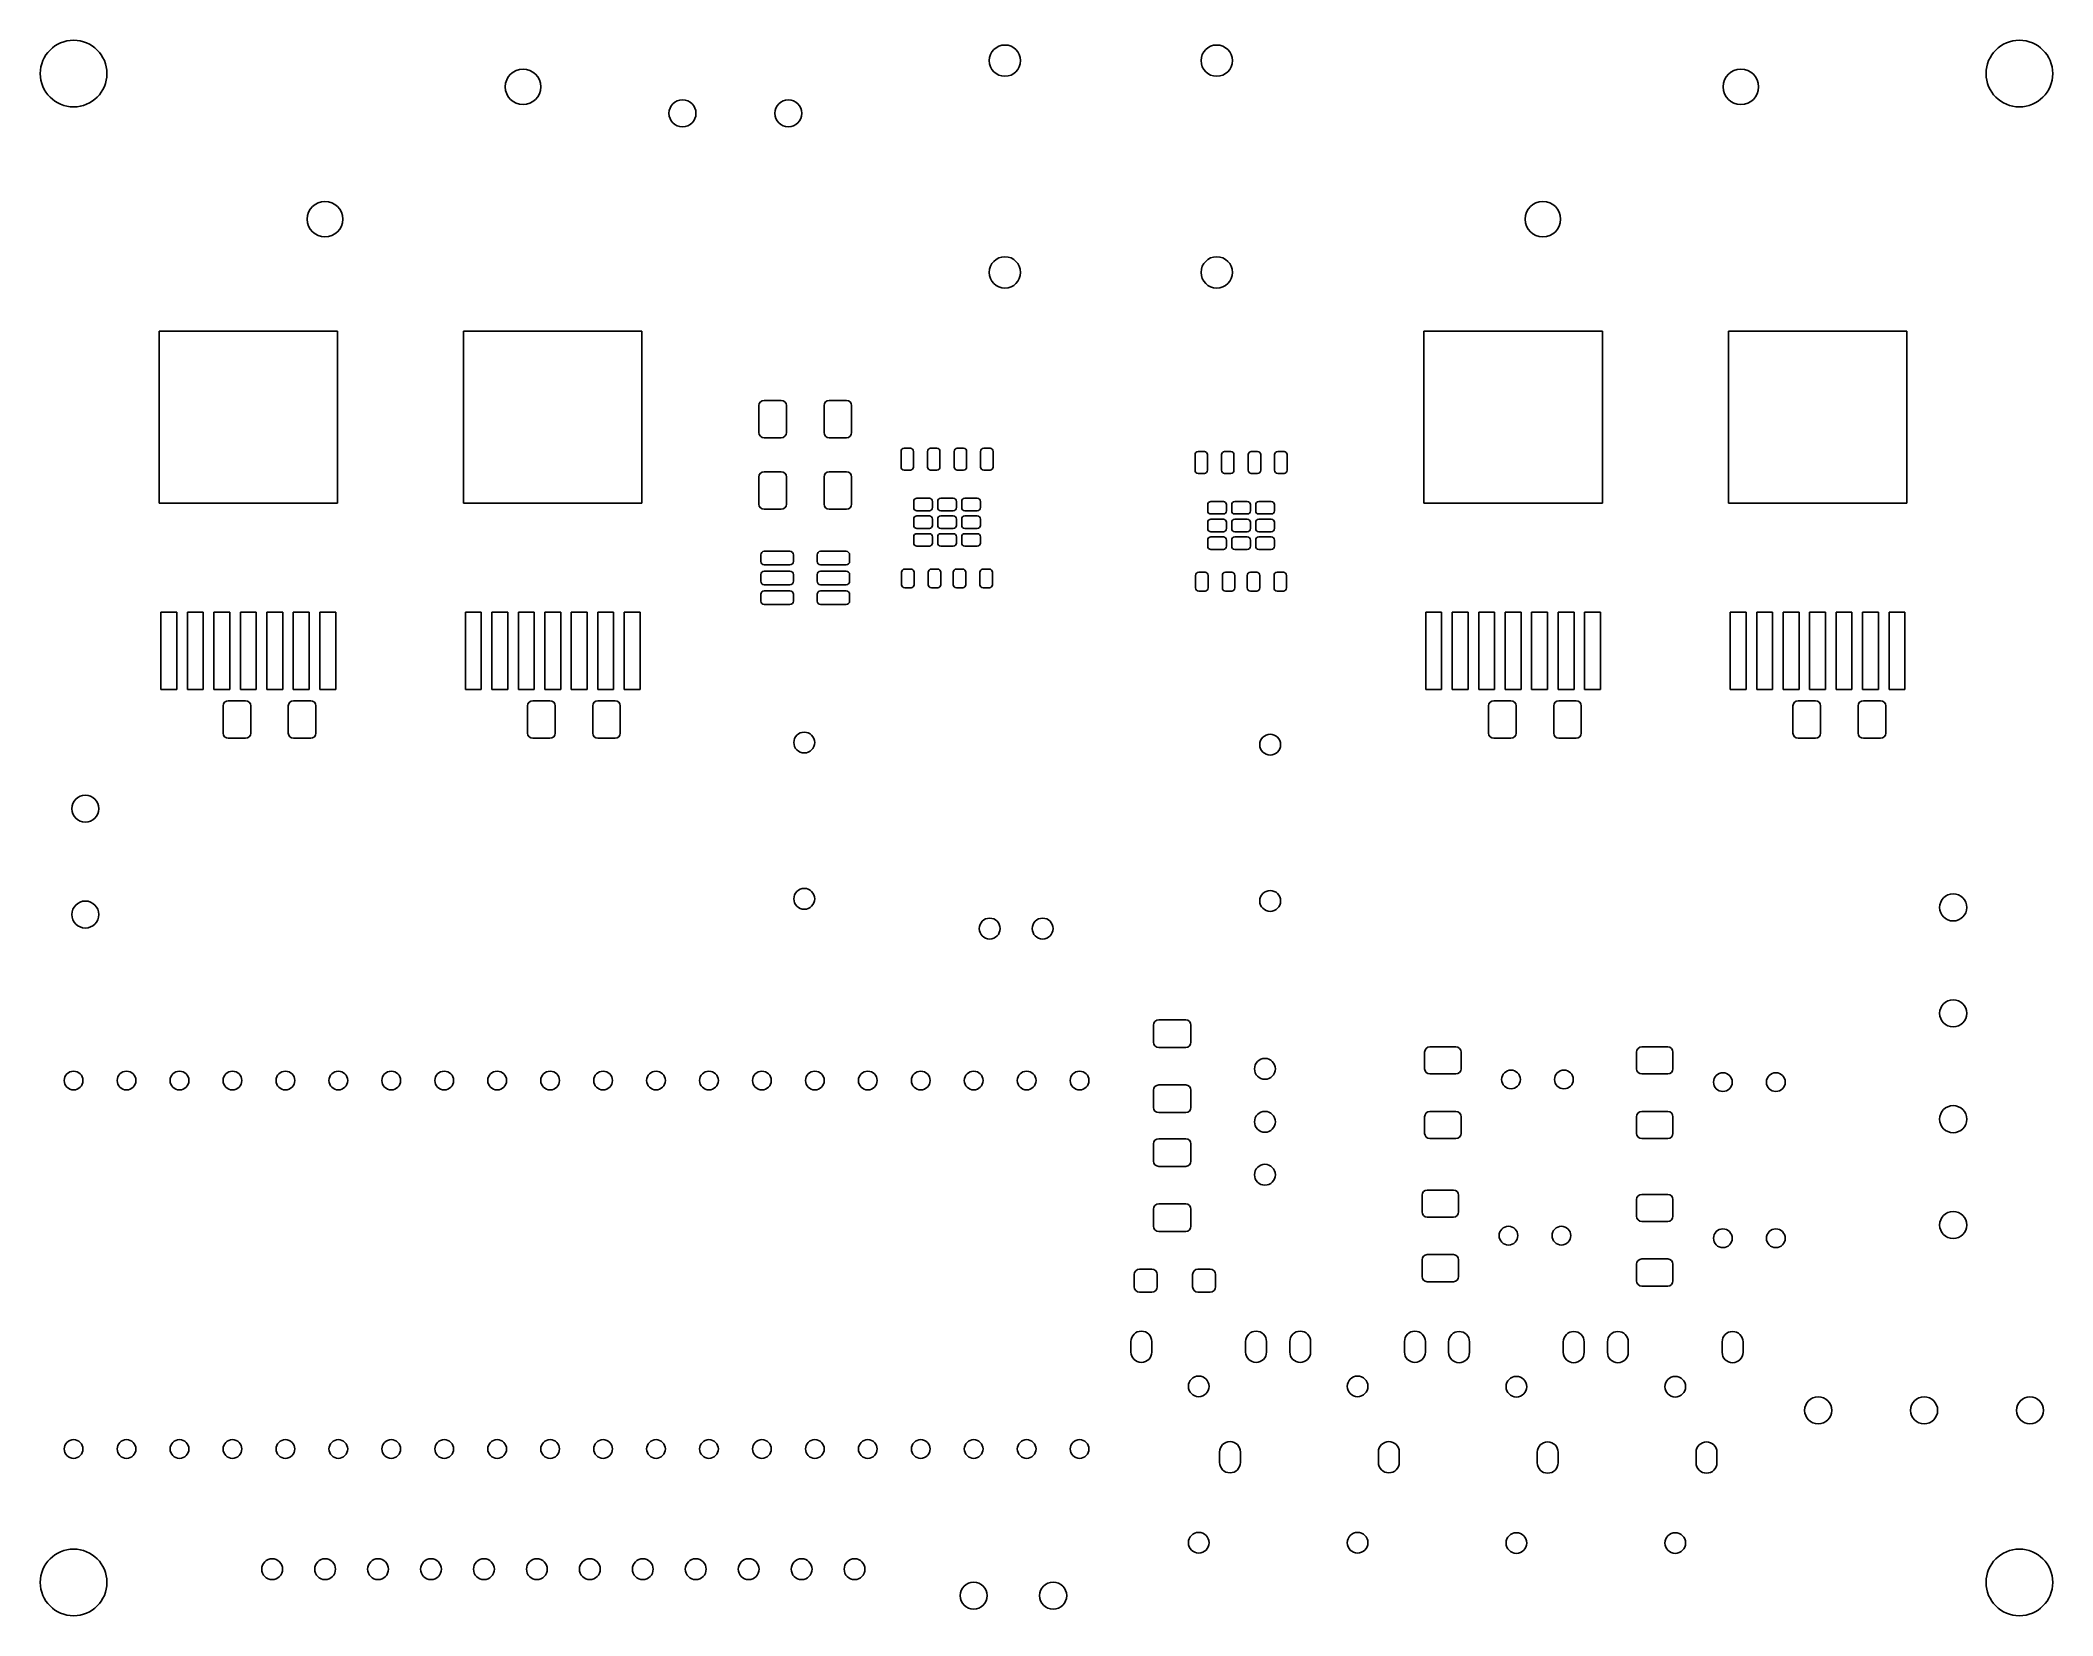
# Model space of a CAD drawing. Extents: x 2.33 to 6.13, y -4.73 to -1.76.
import ezdxf

# ---------------------------------------------------------------- set-up
doc = ezdxf.new("R2010")
doc.units = 0
doc.header["$MEASUREMENT"] = 0
doc.layers.add('BLACK', color=7, linetype='CONTINUOUS')
doc.layers.add('WHITE', color=7, linetype='CONTINUOUS')

msp = doc.modelspace()

# ---------------------------------------------------------------- linework, layer by layer
at = {"layer": 'BLACK', "linetype": 'CONTINUOUS'}
for p, q in [((2.5515, -2.6315), (2.5515, -2.3065)), ((2.5515, -2.3065), (2.8885, -2.3065)), ((2.8885, -2.3065), (2.8885, -2.6315)), ((3.1265, -2.6315), (3.1265, -2.3065)), ((3.1265, -2.3065), (3.4635, -2.3065)), ((3.4635, -2.3065), (3.4635, -2.6315)), ((4.9403, -2.6315), (4.9403, -2.3065)), ((4.9403, -2.3065), (5.2773, -2.3065)), ((5.2773, -2.3065), (5.2773, -2.6315)), ((5.5153, -2.6315), (5.5153, -2.3065)), ((5.5153, -2.3065), (5.8523, -2.3065)), ((5.8523, -2.3065), (5.8523, -2.6315)), ((3.6843, -2.447), (3.685, -2.4432)), ((3.6843, -2.4982), (3.6843, -2.447)), ((3.685, -2.4432), (3.6871, -2.44)), ((3.6871, -2.44), (3.6903, -2.4379)), ((3.6903, -2.4379), (3.6941, -2.4372)), ((3.6941, -2.4372), (3.7266, -2.4372)), ((3.7266, -2.4372), (3.7303, -2.4379)), ((3.7303, -2.4379), (3.7335, -2.44)), ((3.7335, -2.44), (3.7357, -2.4432)), ((3.7357, -2.4432), (3.7364, -2.447)), ((3.7364, -2.447), (3.7364, -2.4982)), ((3.8073, -2.447), (3.808, -2.4432)), ((3.8073, -2.4982), (3.8073, -2.447)), ((3.808, -2.4432), (3.8102, -2.44)), ((3.8102, -2.44), (3.8134, -2.4379)), ((3.8134, -2.4379), (3.8171, -2.4372)), ((3.8171, -2.4372), (3.8496, -2.4372)), ((3.8496, -2.4372), (3.8534, -2.4379)), ((3.8534, -2.4379), (3.8566, -2.44)), ((3.8566, -2.44), (3.8587, -2.4432)), ((3.8587, -2.4432), (3.8594, -2.447)), ((3.8594, -2.447), (3.8594, -2.4982)), ((3.685, -2.502), (3.6843, -2.4982)), ((3.6871, -2.5051), (3.685, -2.502)), ((3.6903, -2.5073), (3.6871, -2.5051)), ((3.6941, -2.508), (3.6903, -2.5073)), ((3.7266, -2.508), (3.6941, -2.508)), ((3.7303, -2.5073), (3.7266, -2.508)), ((3.7335, -2.5051), (3.7303, -2.5073)), ((3.7357, -2.502), (3.7335, -2.5051)), ((3.7364, -2.4982), (3.7357, -2.502)), ((3.808, -2.502), (3.8073, -2.4982)), ((3.8102, -2.5051), (3.808, -2.502)), ((3.8134, -2.5073), (3.8102, -2.5051)), ((3.8171, -2.508), (3.8134, -2.5073)), ((3.8496, -2.508), (3.8171, -2.508)), ((3.8534, -2.5073), (3.8496, -2.508)), ((3.8566, -2.5051), (3.8534, -2.5073)), ((3.8587, -2.502), (3.8566, -2.5051)), ((3.8594, -2.4982), (3.8587, -2.502)), ((3.9527, -2.5337), (3.9532, -2.5315)), ((3.9527, -2.5633), (3.9527, -2.5337)), ((3.9532, -2.5315), (3.9544, -2.5296)), ((3.9544, -2.5296), (3.9564, -2.5283)), ((3.9564, -2.5283), (3.9586, -2.5278)), ((3.9586, -2.5278), (3.9704, -2.5278)), ((3.9704, -2.5278), (3.9727, -2.5283)), ((3.9727, -2.5283), (3.9746, -2.5296)), ((3.9746, -2.5296), (3.9759, -2.5315)), ((3.9759, -2.5315), (3.9763, -2.5337)), ((3.9763, -2.5337), (3.9763, -2.5633)), ((4.0027, -2.5337), (4.0032, -2.5315)), ((4.0027, -2.5633), (4.0027, -2.5337)), ((4.0032, -2.5315), (4.0044, -2.5296)), ((4.0044, -2.5296), (4.0064, -2.5283)), ((4.0064, -2.5283), (4.0086, -2.5278)), ((4.0086, -2.5278), (4.0204, -2.5278)), ((4.0204, -2.5278), (4.0227, -2.5283)), ((4.0227, -2.5283), (4.0246, -2.5296)), ((4.0246, -2.5296), (4.0259, -2.5315)), ((4.0259, -2.5315), (4.0263, -2.5337)), ((4.0263, -2.5337), (4.0263, -2.5633)), ((4.0531, -2.5337), (4.0536, -2.5315)), ((4.0531, -2.5633), (4.0531, -2.5337)), ((4.0536, -2.5315), (4.0548, -2.5296)), ((4.0548, -2.5296), (4.0568, -2.5283)), ((4.0568, -2.5283), (4.059, -2.5278)), ((4.059, -2.5278), (4.0708, -2.5278)), ((4.0708, -2.5278), (4.0731, -2.5283)), ((4.0731, -2.5283), (4.075, -2.5296)), ((4.075, -2.5296), (4.0763, -2.5315)), ((4.0763, -2.5315), (4.0767, -2.5337)), ((4.0767, -2.5337), (4.0767, -2.5633)), ((4.1031, -2.5337), (4.1036, -2.5315)), ((4.1031, -2.5633), (4.1031, -2.5337)), ((4.1036, -2.5315), (4.1048, -2.5296)), ((4.1048, -2.5296), (4.1068, -2.5283)), ((4.1068, -2.5283), (4.109, -2.5278)), ((4.109, -2.5278), (4.1208, -2.5278)), ((4.1208, -2.5278), (4.1231, -2.5283)), ((4.1231, -2.5283), (4.125, -2.5296)), ((4.125, -2.5296), (4.1263, -2.5315)), ((4.1263, -2.5315), (4.1267, -2.5337)), ((4.1267, -2.5337), (4.1267, -2.5633)), ((4.508, -2.5398), (4.5084, -2.5375)), ((4.508, -2.5693), (4.508, -2.5398)), ((4.5084, -2.5375), (4.5097, -2.5356)), ((4.5097, -2.5356), (4.5116, -2.5343)), ((4.5116, -2.5343), (4.5139, -2.5339)), ((4.5139, -2.5339), (4.5257, -2.5339)), ((4.5257, -2.5339), (4.528, -2.5343)), ((4.528, -2.5343), (4.5299, -2.5356)), ((4.5299, -2.5356), (4.5312, -2.5375)), ((4.5312, -2.5375), (4.5316, -2.5398)), ((4.5316, -2.5398), (4.5316, -2.5693)), ((4.558, -2.5398), (4.5584, -2.5375)), ((4.558, -2.5693), (4.558, -2.5398)), ((4.5584, -2.5375), (4.5597, -2.5356)), ((4.5597, -2.5356), (4.5616, -2.5343)), ((4.5616, -2.5343), (4.5639, -2.5339)), ((4.5639, -2.5339), (4.5757, -2.5339)), ((4.5757, -2.5339), (4.578, -2.5343)), ((4.578, -2.5343), (4.5799, -2.5356)), ((4.5799, -2.5356), (4.5812, -2.5375)), ((4.5812, -2.5375), (4.5816, -2.5398)), ((4.5816, -2.5398), (4.5816, -2.5693)), ((4.6084, -2.5398), (4.6088, -2.5375)), ((4.6084, -2.5693), (4.6084, -2.5398)), ((4.6088, -2.5375), (4.6101, -2.5356)), ((4.6101, -2.5356), (4.612, -2.5343)), ((4.612, -2.5343), (4.6143, -2.5339)), ((4.6143, -2.5339), (4.6261, -2.5339)), ((4.6261, -2.5339), (4.6284, -2.5343)), ((4.6284, -2.5343), (4.6303, -2.5356)), ((4.6303, -2.5356), (4.6316, -2.5375)), ((4.6316, -2.5375), (4.632, -2.5398)), ((4.632, -2.5398), (4.632, -2.5693)), ((4.6584, -2.5398), (4.6588, -2.5375)), ((4.6584, -2.5693), (4.6584, -2.5398)), ((4.6588, -2.5375), (4.6601, -2.5356)), ((4.6601, -2.5356), (4.662, -2.5343)), ((4.662, -2.5343), (4.6643, -2.5339)), ((4.6643, -2.5339), (4.6761, -2.5339)), ((4.6761, -2.5339), (4.6784, -2.5343)), ((4.6784, -2.5343), (4.6803, -2.5356)), ((4.6803, -2.5356), (4.6816, -2.5375)), ((4.6816, -2.5375), (4.682, -2.5398)), ((4.682, -2.5398), (4.682, -2.5693)), ((3.6843, -2.582), (3.685, -2.5782)), ((3.6843, -2.6332), (3.6843, -2.582)), ((3.685, -2.5782), (3.6871, -2.575)), ((3.6871, -2.575), (3.6903, -2.5729)), ((3.6903, -2.5729), (3.6941, -2.5722)), ((3.6941, -2.5722), (3.7266, -2.5722)), ((3.7266, -2.5722), (3.7303, -2.5729)), ((3.7303, -2.5729), (3.7335, -2.575)), ((3.7335, -2.575), (3.7357, -2.5782)), ((3.7357, -2.5782), (3.7364, -2.582)), ((3.7364, -2.582), (3.7364, -2.6332)), ((3.8073, -2.582), (3.808, -2.5782)), ((3.8073, -2.6332), (3.8073, -2.582)), ((3.808, -2.5782), (3.8102, -2.575)), ((3.8102, -2.575), (3.8134, -2.5729)), ((3.8134, -2.5729), (3.8171, -2.5722)), ((3.8171, -2.5722), (3.8496, -2.5722)), ((3.8496, -2.5722), (3.8534, -2.5729)), ((3.8534, -2.5729), (3.8566, -2.575)), ((3.8566, -2.575), (3.8587, -2.5782)), ((3.8587, -2.5782), (3.8594, -2.582)), ((3.8594, -2.582), (3.8594, -2.6332)), ((3.9532, -2.5655), (3.9527, -2.5633)), ((3.9544, -2.5674), (3.9532, -2.5655)), ((3.9564, -2.5687), (3.9544, -2.5674)), ((3.9586, -2.5692), (3.9564, -2.5687)), ((3.9704, -2.5692), (3.9586, -2.5692)), ((3.9727, -2.5687), (3.9704, -2.5692)), ((3.9746, -2.5674), (3.9727, -2.5687)), ((3.9759, -2.5655), (3.9746, -2.5674)), ((3.9763, -2.5633), (3.9759, -2.5655)), ((4.0032, -2.5655), (4.0027, -2.5633)), ((4.0044, -2.5674), (4.0032, -2.5655)), ((4.0064, -2.5687), (4.0044, -2.5674)), ((4.0086, -2.5692), (4.0064, -2.5687)), ((4.0204, -2.5692), (4.0086, -2.5692)), ((4.0227, -2.5687), (4.0204, -2.5692)), ((4.0246, -2.5674), (4.0227, -2.5687)), ((4.0259, -2.5655), (4.0246, -2.5674)), ((4.0263, -2.5633), (4.0259, -2.5655)), ((4.0536, -2.5655), (4.0531, -2.5633)), ((4.0548, -2.5674), (4.0536, -2.5655)), ((4.0568, -2.5687), (4.0548, -2.5674)), ((4.059, -2.5692), (4.0568, -2.5687)), ((4.0708, -2.5692), (4.059, -2.5692)), ((4.0731, -2.5687), (4.0708, -2.5692)), ((4.075, -2.5674), (4.0731, -2.5687)), ((4.0763, -2.5655), (4.075, -2.5674)), ((4.0767, -2.5633), (4.0763, -2.5655)), ((4.1036, -2.5655), (4.1031, -2.5633)), ((4.1048, -2.5674), (4.1036, -2.5655)), ((4.1068, -2.5687), (4.1048, -2.5674)), ((4.109, -2.5692), (4.1068, -2.5687)), ((4.1208, -2.5692), (4.109, -2.5692)), ((4.1231, -2.5687), (4.1208, -2.5692)), ((4.125, -2.5674), (4.1231, -2.5687)), ((4.1263, -2.5655), (4.125, -2.5674)), ((4.1267, -2.5633), (4.1263, -2.5655)), ((4.5084, -2.5716), (4.508, -2.5693)), ((4.5097, -2.5735), (4.5084, -2.5716)), ((4.5116, -2.5748), (4.5097, -2.5735)), ((4.5139, -2.5752), (4.5116, -2.5748)), ((4.5257, -2.5752), (4.5139, -2.5752)), ((4.528, -2.5748), (4.5257, -2.5752)), ((4.5299, -2.5735), (4.528, -2.5748)), ((4.5312, -2.5716), (4.5299, -2.5735)), ((4.5316, -2.5693), (4.5312, -2.5716)), ((4.5584, -2.5716), (4.558, -2.5693)), ((4.5597, -2.5735), (4.5584, -2.5716)), ((4.5616, -2.5748), (4.5597, -2.5735)), ((4.5639, -2.5752), (4.5616, -2.5748)), ((4.5757, -2.5752), (4.5639, -2.5752)), ((4.578, -2.5748), (4.5757, -2.5752)), ((4.5799, -2.5735), (4.578, -2.5748)), ((4.5812, -2.5716), (4.5799, -2.5735)), ((4.5816, -2.5693), (4.5812, -2.5716)), ((4.6088, -2.5716), (4.6084, -2.5693)), ((4.6101, -2.5735), (4.6088, -2.5716)), ((4.612, -2.5748), (4.6101, -2.5735)), ((4.6143, -2.5752), (4.612, -2.5748)), ((4.6261, -2.5752), (4.6143, -2.5752)), ((4.6284, -2.5748), (4.6261, -2.5752)), ((4.6303, -2.5735), (4.6284, -2.5748)), ((4.6316, -2.5716), (4.6303, -2.5735)), ((4.632, -2.5693), (4.6316, -2.5716)), ((4.6588, -2.5716), (4.6584, -2.5693)), ((4.6601, -2.5735), (4.6588, -2.5716)), ((4.662, -2.5748), (4.6601, -2.5735)), ((4.6643, -2.5752), (4.662, -2.5748)), ((4.6761, -2.5752), (4.6643, -2.5752)), ((4.6784, -2.5748), (4.6761, -2.5752)), ((4.6803, -2.5735), (4.6784, -2.5748)), ((4.6816, -2.5716), (4.6803, -2.5735)), ((4.682, -2.5693), (4.6816, -2.5716)), ((3.9785, -2.6239), (3.9804, -2.6226)), ((3.9804, -2.6226), (3.9826, -2.6221)), ((3.9826, -2.6221), (4.0063, -2.6221)), ((4.0063, -2.6221), (4.0085, -2.6226)), ((4.0085, -2.6226), (4.0104, -2.6239)), ((4.0237, -2.6239), (4.0257, -2.6226)), ((4.0257, -2.6226), (4.0279, -2.6221)), ((4.0279, -2.6221), (4.0515, -2.6221)), ((4.0515, -2.6221), (4.0538, -2.6226)), ((4.0538, -2.6226), (4.0557, -2.6239)), ((4.069, -2.6239), (4.0709, -2.6226)), ((4.0709, -2.6226), (4.0732, -2.6221)), ((4.0732, -2.6221), (4.0968, -2.6221)), ((4.0968, -2.6221), (4.0991, -2.6226)), ((4.0991, -2.6226), (4.101, -2.6239)), ((2.8885, -2.6315), (2.5515, -2.6315)), ((3.4635, -2.6315), (3.1265, -2.6315)), ((3.685, -2.637), (3.6843, -2.6332)), ((3.6871, -2.6401), (3.685, -2.637)), ((3.6903, -2.6423), (3.6871, -2.6401)), ((3.6941, -2.643), (3.6903, -2.6423)), ((3.7266, -2.643), (3.6941, -2.643)), ((3.7303, -2.6423), (3.7266, -2.643)), ((3.7335, -2.6401), (3.7303, -2.6423)), ((3.7357, -2.637), (3.7335, -2.6401)), ((3.7364, -2.6332), (3.7357, -2.637)), ((3.808, -2.637), (3.8073, -2.6332)), ((3.8102, -2.6401), (3.808, -2.637)), ((3.8134, -2.6423), (3.8102, -2.6401)), ((3.8171, -2.643), (3.8134, -2.6423)), ((3.8496, -2.643), (3.8171, -2.643)), ((3.8534, -2.6423), (3.8496, -2.643)), ((3.8566, -2.6401), (3.8534, -2.6423)), ((3.8587, -2.637), (3.8566, -2.6401)), ((3.8594, -2.6332), (3.8587, -2.637)), ((3.9767, -2.628), (3.9772, -2.6258)), ((3.9767, -2.6398), (3.9767, -2.628)), ((3.9772, -2.6421), (3.9767, -2.6398)), ((3.9767, -2.6615), (3.9772, -2.6592)), ((3.9772, -2.6258), (3.9785, -2.6239)), ((3.9785, -2.644), (3.9772, -2.6421)), ((3.9772, -2.6592), (3.9785, -2.6573)), ((3.9804, -2.6453), (3.9785, -2.644)), ((3.9785, -2.6573), (3.9804, -2.656)), ((3.9826, -2.6457), (3.9804, -2.6453)), ((3.9804, -2.656), (3.9826, -2.6556)), ((4.0063, -2.6457), (3.9826, -2.6457)), ((3.9826, -2.6556), (4.0063, -2.6556)), ((4.0085, -2.6453), (4.0063, -2.6457)), ((4.0063, -2.6556), (4.0085, -2.656)), ((4.0104, -2.644), (4.0085, -2.6453)), ((4.0085, -2.656), (4.0104, -2.6573)), ((4.0104, -2.6239), (4.0117, -2.6258)), ((4.0117, -2.6421), (4.0104, -2.644)), ((4.0104, -2.6573), (4.0117, -2.6592)), ((4.0117, -2.6258), (4.0122, -2.628)), ((4.0122, -2.6398), (4.0117, -2.6421)), ((4.0117, -2.6592), (4.0122, -2.6615)), ((4.0122, -2.628), (4.0122, -2.6398)), ((4.022, -2.628), (4.0225, -2.6258)), ((4.022, -2.6398), (4.022, -2.628)), ((4.0225, -2.6421), (4.022, -2.6398)), ((4.022, -2.6615), (4.0225, -2.6592)), ((4.0225, -2.6258), (4.0237, -2.6239)), ((4.0237, -2.644), (4.0225, -2.6421)), ((4.0225, -2.6592), (4.0237, -2.6573)), ((4.0257, -2.6453), (4.0237, -2.644)), ((4.0237, -2.6573), (4.0257, -2.656)), ((4.0279, -2.6457), (4.0257, -2.6453)), ((4.0257, -2.656), (4.0279, -2.6556)), ((4.0515, -2.6457), (4.0279, -2.6457)), ((4.0279, -2.6556), (4.0515, -2.6556)), ((4.0538, -2.6453), (4.0515, -2.6457)), ((4.0515, -2.6556), (4.0538, -2.656)), ((4.0557, -2.644), (4.0538, -2.6453)), ((4.0538, -2.656), (4.0557, -2.6573)), ((4.0557, -2.6239), (4.057, -2.6258)), ((4.057, -2.6421), (4.0557, -2.644)), ((4.0557, -2.6573), (4.057, -2.6592)), ((4.057, -2.6258), (4.0574, -2.628)), ((4.0574, -2.6398), (4.057, -2.6421)), ((4.057, -2.6592), (4.0574, -2.6615)), ((4.0574, -2.628), (4.0574, -2.6398)), ((4.0673, -2.628), (4.0677, -2.6258)), ((4.0673, -2.6398), (4.0673, -2.628)), ((4.0677, -2.6421), (4.0673, -2.6398)), ((4.0673, -2.6615), (4.0677, -2.6592)), ((4.0677, -2.6258), (4.069, -2.6239)), ((4.069, -2.644), (4.0677, -2.6421)), ((4.0677, -2.6592), (4.069, -2.6573)), ((4.0709, -2.6453), (4.069, -2.644)), ((4.069, -2.6573), (4.0709, -2.656)), ((4.0732, -2.6457), (4.0709, -2.6453)), ((4.0709, -2.656), (4.0732, -2.6556)), ((4.0968, -2.6457), (4.0732, -2.6457)), ((4.0732, -2.6556), (4.0968, -2.6556)), ((4.0991, -2.6453), (4.0968, -2.6457)), ((4.0968, -2.6556), (4.0991, -2.656)), ((4.101, -2.644), (4.0991, -2.6453)), ((4.0991, -2.656), (4.101, -2.6573)), ((4.101, -2.6239), (4.1023, -2.6258)), ((4.1023, -2.6421), (4.101, -2.644)), ((4.101, -2.6573), (4.1023, -2.6592)), ((4.1023, -2.6258), (4.1027, -2.628)), ((4.1027, -2.6398), (4.1023, -2.6421)), ((4.1023, -2.6592), (4.1027, -2.6615)), ((4.1027, -2.628), (4.1027, -2.6398)), ((4.532, -2.6341), (4.5325, -2.6318)), ((4.532, -2.6459), (4.532, -2.6341)), ((4.5325, -2.6482), (4.532, -2.6459)), ((4.5325, -2.6318), (4.5337, -2.6299)), ((4.5337, -2.6501), (4.5325, -2.6482)), ((4.5337, -2.6299), (4.5357, -2.6286)), ((4.5357, -2.6514), (4.5337, -2.6501)), ((4.5357, -2.6286), (4.5379, -2.6282)), ((4.5379, -2.6518), (4.5357, -2.6514)), ((4.5379, -2.6282), (4.5615, -2.6282)), ((4.5615, -2.6518), (4.5379, -2.6518)), ((4.5615, -2.6282), (4.5638, -2.6286)), ((4.5638, -2.6514), (4.5615, -2.6518)), ((4.5638, -2.6286), (4.5657, -2.6299)), ((4.5657, -2.6501), (4.5638, -2.6514)), ((4.5657, -2.6299), (4.567, -2.6318)), ((4.567, -2.6482), (4.5657, -2.6501)), ((4.567, -2.6318), (4.5674, -2.6341)), ((4.5674, -2.6459), (4.567, -2.6482)), ((4.5674, -2.6341), (4.5674, -2.6459)), ((4.5773, -2.6341), (4.5777, -2.6318)), ((4.5773, -2.6459), (4.5773, -2.6341)), ((4.5777, -2.6482), (4.5773, -2.6459)), ((4.5777, -2.6318), (4.579, -2.6299)), ((4.579, -2.6501), (4.5777, -2.6482)), ((4.579, -2.6299), (4.5809, -2.6286)), ((4.5809, -2.6514), (4.579, -2.6501)), ((4.5809, -2.6286), (4.5832, -2.6282)), ((4.5832, -2.6518), (4.5809, -2.6514)), ((4.5832, -2.6282), (4.6068, -2.6282)), ((4.6068, -2.6518), (4.5832, -2.6518)), ((4.6068, -2.6282), (4.6091, -2.6286)), ((4.6091, -2.6514), (4.6068, -2.6518)), ((4.6091, -2.6286), (4.611, -2.6299)), ((4.611, -2.6501), (4.6091, -2.6514)), ((4.611, -2.6299), (4.6123, -2.6318)), ((4.6123, -2.6482), (4.611, -2.6501)), ((4.6123, -2.6318), (4.6127, -2.6341)), ((4.6127, -2.6459), (4.6123, -2.6482)), ((4.6127, -2.6341), (4.6127, -2.6459)), ((4.6226, -2.6341), (4.623, -2.6318)), ((4.6226, -2.6459), (4.6226, -2.6341)), ((4.623, -2.6482), (4.6226, -2.6459)), ((4.623, -2.6318), (4.6243, -2.6299)), ((4.6243, -2.6501), (4.623, -2.6482)), ((4.6243, -2.6299), (4.6262, -2.6286)), ((4.6262, -2.6514), (4.6243, -2.6501)), ((4.6262, -2.6286), (4.6285, -2.6282)), ((4.6285, -2.6518), (4.6262, -2.6514)), ((4.6285, -2.6282), (4.6521, -2.6282)), ((4.6521, -2.6518), (4.6285, -2.6518)), ((4.6521, -2.6282), (4.6543, -2.6286)), ((4.6543, -2.6514), (4.6521, -2.6518)), ((4.6543, -2.6286), (4.6563, -2.6299)), ((4.6563, -2.6501), (4.6543, -2.6514)), ((4.6563, -2.6299), (4.6575, -2.6318)), ((4.6575, -2.6482), (4.6563, -2.6501)), ((4.6575, -2.6318), (4.658, -2.6341)), ((4.658, -2.6459), (4.6575, -2.6482)), ((4.658, -2.6341), (4.658, -2.6459)), ((5.2773, -2.6315), (4.9403, -2.6315)), ((5.8523, -2.6315), (5.5153, -2.6315)), ((3.9767, -2.6733), (3.9767, -2.6615)), ((3.9772, -2.6756), (3.9767, -2.6733)), ((3.9767, -2.695), (3.9772, -2.6927)), ((3.9767, -2.7068), (3.9767, -2.695)), ((3.9785, -2.6775), (3.9772, -2.6756)), ((3.9772, -2.6927), (3.9785, -2.6908)), ((3.9804, -2.6788), (3.9785, -2.6775)), ((3.9785, -2.6908), (3.9804, -2.6895)), ((3.9826, -2.6792), (3.9804, -2.6788)), ((3.9804, -2.6895), (3.9826, -2.6891)), ((4.0063, -2.6792), (3.9826, -2.6792)), ((3.9826, -2.6891), (4.0063, -2.6891)), ((4.0085, -2.6788), (4.0063, -2.6792)), ((4.0063, -2.6891), (4.0085, -2.6895)), ((4.0104, -2.6775), (4.0085, -2.6788)), ((4.0085, -2.6895), (4.0104, -2.6908)), ((4.0117, -2.6756), (4.0104, -2.6775)), ((4.0104, -2.6908), (4.0117, -2.6927)), ((4.0122, -2.6733), (4.0117, -2.6756)), ((4.0117, -2.6927), (4.0122, -2.695)), ((4.0122, -2.6615), (4.0122, -2.6733)), ((4.0122, -2.695), (4.0122, -2.7068)), ((4.022, -2.6733), (4.022, -2.6615)), ((4.0225, -2.6756), (4.022, -2.6733)), ((4.022, -2.695), (4.0225, -2.6927)), ((4.022, -2.7068), (4.022, -2.695)), ((4.0237, -2.6775), (4.0225, -2.6756)), ((4.0225, -2.6927), (4.0237, -2.6908)), ((4.0257, -2.6788), (4.0237, -2.6775)), ((4.0237, -2.6908), (4.0257, -2.6895)), ((4.0279, -2.6792), (4.0257, -2.6788)), ((4.0257, -2.6895), (4.0279, -2.6891)), ((4.0515, -2.6792), (4.0279, -2.6792)), ((4.0279, -2.6891), (4.0515, -2.6891)), ((4.0538, -2.6788), (4.0515, -2.6792)), ((4.0515, -2.6891), (4.0538, -2.6895)), ((4.0557, -2.6775), (4.0538, -2.6788)), ((4.0538, -2.6895), (4.0557, -2.6908)), ((4.057, -2.6756), (4.0557, -2.6775)), ((4.0557, -2.6908), (4.057, -2.6927)), ((4.0574, -2.6733), (4.057, -2.6756)), ((4.057, -2.6927), (4.0574, -2.695)), ((4.0574, -2.6615), (4.0574, -2.6733)), ((4.0574, -2.695), (4.0574, -2.7068)), ((4.0673, -2.6733), (4.0673, -2.6615)), ((4.0677, -2.6756), (4.0673, -2.6733)), ((4.0673, -2.695), (4.0677, -2.6927)), ((4.0673, -2.7068), (4.0673, -2.695)), ((4.069, -2.6775), (4.0677, -2.6756)), ((4.0677, -2.6927), (4.069, -2.6908)), ((4.0709, -2.6788), (4.069, -2.6775)), ((4.069, -2.6908), (4.0709, -2.6895)), ((4.0732, -2.6792), (4.0709, -2.6788)), ((4.0709, -2.6895), (4.0732, -2.6891)), ((4.0968, -2.6792), (4.0732, -2.6792)), ((4.0732, -2.6891), (4.0968, -2.6891)), ((4.0991, -2.6788), (4.0968, -2.6792)), ((4.0968, -2.6891), (4.0991, -2.6895)), ((4.101, -2.6775), (4.0991, -2.6788)), ((4.0991, -2.6895), (4.101, -2.6908)), ((4.1023, -2.6756), (4.101, -2.6775)), ((4.101, -2.6908), (4.1023, -2.6927)), ((4.1027, -2.6733), (4.1023, -2.6756)), ((4.1023, -2.6927), (4.1027, -2.695)), ((4.1027, -2.6615), (4.1027, -2.6733)), ((4.1027, -2.695), (4.1027, -2.7068)), ((4.532, -2.6676), (4.5325, -2.6653)), ((4.532, -2.6794), (4.532, -2.6676)), ((4.5325, -2.6816), (4.532, -2.6794)), ((4.5325, -2.6653), (4.5337, -2.6634)), ((4.5337, -2.6835), (4.5325, -2.6816)), ((4.5325, -2.6988), (4.5337, -2.6968)), ((4.5337, -2.6634), (4.5357, -2.6621)), ((4.5357, -2.6848), (4.5337, -2.6835)), ((4.5337, -2.6968), (4.5357, -2.6956)), ((4.5357, -2.6621), (4.5379, -2.6617)), ((4.5379, -2.6853), (4.5357, -2.6848)), ((4.5357, -2.6956), (4.5379, -2.6951)), ((4.5379, -2.6617), (4.5615, -2.6617)), ((4.5615, -2.6853), (4.5379, -2.6853)), ((4.5379, -2.6951), (4.5615, -2.6951)), ((4.5615, -2.6617), (4.5638, -2.6621)), ((4.5638, -2.6848), (4.5615, -2.6853)), ((4.5615, -2.6951), (4.5638, -2.6956)), ((4.5638, -2.6621), (4.5657, -2.6634)), ((4.5657, -2.6835), (4.5638, -2.6848)), ((4.5638, -2.6956), (4.5657, -2.6968)), ((4.5657, -2.6634), (4.567, -2.6653)), ((4.567, -2.6816), (4.5657, -2.6835)), ((4.5657, -2.6968), (4.567, -2.6988)), ((4.567, -2.6653), (4.5674, -2.6676)), ((4.5674, -2.6794), (4.567, -2.6816)), ((4.5674, -2.6676), (4.5674, -2.6794)), ((4.5773, -2.6676), (4.5777, -2.6653)), ((4.5773, -2.6794), (4.5773, -2.6676)), ((4.5777, -2.6816), (4.5773, -2.6794)), ((4.5777, -2.6653), (4.579, -2.6634)), ((4.579, -2.6835), (4.5777, -2.6816)), ((4.5777, -2.6988), (4.579, -2.6968)), ((4.579, -2.6634), (4.5809, -2.6621)), ((4.5809, -2.6848), (4.579, -2.6835)), ((4.579, -2.6968), (4.5809, -2.6956)), ((4.5809, -2.6621), (4.5832, -2.6617)), ((4.5832, -2.6853), (4.5809, -2.6848)), ((4.5809, -2.6956), (4.5832, -2.6951)), ((4.5832, -2.6617), (4.6068, -2.6617)), ((4.6068, -2.6853), (4.5832, -2.6853)), ((4.5832, -2.6951), (4.6068, -2.6951)), ((4.6068, -2.6617), (4.6091, -2.6621)), ((4.6091, -2.6848), (4.6068, -2.6853)), ((4.6068, -2.6951), (4.6091, -2.6956)), ((4.6091, -2.6621), (4.611, -2.6634)), ((4.611, -2.6835), (4.6091, -2.6848)), ((4.6091, -2.6956), (4.611, -2.6968)), ((4.611, -2.6634), (4.6123, -2.6653)), ((4.6123, -2.6816), (4.611, -2.6835)), ((4.611, -2.6968), (4.6123, -2.6988)), ((4.6123, -2.6653), (4.6127, -2.6676)), ((4.6127, -2.6794), (4.6123, -2.6816)), ((4.6127, -2.6676), (4.6127, -2.6794)), ((4.6226, -2.6676), (4.623, -2.6653)), ((4.6226, -2.6794), (4.6226, -2.6676)), ((4.623, -2.6816), (4.6226, -2.6794)), ((4.623, -2.6653), (4.6243, -2.6634)), ((4.6243, -2.6835), (4.623, -2.6816)), ((4.623, -2.6988), (4.6243, -2.6968)), ((4.6243, -2.6634), (4.6262, -2.6621)), ((4.6262, -2.6848), (4.6243, -2.6835)), ((4.6243, -2.6968), (4.6262, -2.6956)), ((4.6262, -2.6621), (4.6285, -2.6617)), ((4.6285, -2.6853), (4.6262, -2.6848)), ((4.6262, -2.6956), (4.6285, -2.6951)), ((4.6285, -2.6617), (4.6521, -2.6617)), ((4.6521, -2.6853), (4.6285, -2.6853)), ((4.6285, -2.6951), (4.6521, -2.6951)), ((4.6521, -2.6617), (4.6543, -2.6621)), ((4.6543, -2.6848), (4.6521, -2.6853)), ((4.6521, -2.6951), (4.6543, -2.6956)), ((4.6543, -2.6621), (4.6563, -2.6634)), ((4.6563, -2.6835), (4.6543, -2.6848)), ((4.6543, -2.6956), (4.6563, -2.6968)), ((4.6563, -2.6634), (4.6575, -2.6653)), ((4.6575, -2.6816), (4.6563, -2.6835)), ((4.6563, -2.6968), (4.6575, -2.6988)), ((4.6575, -2.6653), (4.658, -2.6676)), ((4.658, -2.6794), (4.6575, -2.6816)), ((4.658, -2.6676), (4.658, -2.6794)), ((3.688, -2.7288), (3.6885, -2.7264)), ((3.688, -2.7416), (3.688, -2.7288)), ((3.6885, -2.7264), (3.6899, -2.7243)), ((3.6899, -2.7243), (3.6919, -2.7229)), ((3.6919, -2.7229), (3.6944, -2.7224)), ((3.6944, -2.7224), (3.743, -2.7224)), ((3.743, -2.7224), (3.7455, -2.7229)), ((3.7455, -2.7229), (3.7475, -2.7243)), ((3.7475, -2.7243), (3.7489, -2.7264)), ((3.7489, -2.7264), (3.7494, -2.7288)), ((3.7494, -2.7288), (3.7494, -2.7416)), ((3.7943, -2.7288), (3.7948, -2.7264)), ((3.7943, -2.7416), (3.7943, -2.7288)), ((3.7948, -2.7264), (3.7962, -2.7243)), ((3.7962, -2.7243), (3.7982, -2.7229)), ((3.7982, -2.7229), (3.8007, -2.7224)), ((3.8007, -2.7224), (3.8493, -2.7224)), ((3.8493, -2.7224), (3.8518, -2.7229)), ((3.8518, -2.7229), (3.8538, -2.7243)), ((3.8538, -2.7243), (3.8552, -2.7264)), ((3.8552, -2.7264), (3.8557, -2.7288)), ((3.8557, -2.7288), (3.8557, -2.7416)), ((3.9772, -2.709), (3.9767, -2.7068)), ((3.9785, -2.7109), (3.9772, -2.709)), ((3.9804, -2.7122), (3.9785, -2.7109)), ((3.9826, -2.7127), (3.9804, -2.7122)), ((4.0063, -2.7127), (3.9826, -2.7127)), ((4.0085, -2.7122), (4.0063, -2.7127)), ((4.0104, -2.7109), (4.0085, -2.7122)), ((4.0117, -2.709), (4.0104, -2.7109)), ((4.0122, -2.7068), (4.0117, -2.709)), ((4.0225, -2.709), (4.022, -2.7068)), ((4.0237, -2.7109), (4.0225, -2.709)), ((4.0257, -2.7122), (4.0237, -2.7109)), ((4.0279, -2.7127), (4.0257, -2.7122)), ((4.0515, -2.7127), (4.0279, -2.7127)), ((4.0538, -2.7122), (4.0515, -2.7127)), ((4.0557, -2.7109), (4.0538, -2.7122)), ((4.057, -2.709), (4.0557, -2.7109)), ((4.0574, -2.7068), (4.057, -2.709)), ((4.0677, -2.709), (4.0673, -2.7068)), ((4.069, -2.7109), (4.0677, -2.709)), ((4.0709, -2.7122), (4.069, -2.7109)), ((4.0732, -2.7127), (4.0709, -2.7122)), ((4.0968, -2.7127), (4.0732, -2.7127)), ((4.0991, -2.7122), (4.0968, -2.7127)), ((4.101, -2.7109), (4.0991, -2.7122)), ((4.1023, -2.709), (4.101, -2.7109)), ((4.1027, -2.7068), (4.1023, -2.709)), ((4.532, -2.701), (4.5325, -2.6988)), ((4.532, -2.7128), (4.532, -2.701)), ((4.5325, -2.7151), (4.532, -2.7128)), ((4.5337, -2.717), (4.5325, -2.7151)), ((4.5357, -2.7183), (4.5337, -2.717)), ((4.5379, -2.7187), (4.5357, -2.7183)), ((4.5615, -2.7187), (4.5379, -2.7187)), ((4.5638, -2.7183), (4.5615, -2.7187)), ((4.5657, -2.717), (4.5638, -2.7183)), ((4.567, -2.7151), (4.5657, -2.717)), ((4.567, -2.6988), (4.5674, -2.701)), ((4.5674, -2.7128), (4.567, -2.7151)), ((4.5674, -2.701), (4.5674, -2.7128)), ((4.5773, -2.701), (4.5777, -2.6988)), ((4.5773, -2.7128), (4.5773, -2.701)), ((4.5777, -2.7151), (4.5773, -2.7128)), ((4.579, -2.717), (4.5777, -2.7151)), ((4.5809, -2.7183), (4.579, -2.717)), ((4.5832, -2.7187), (4.5809, -2.7183)), ((4.6068, -2.7187), (4.5832, -2.7187)), ((4.6091, -2.7183), (4.6068, -2.7187)), ((4.611, -2.717), (4.6091, -2.7183)), ((4.6123, -2.7151), (4.611, -2.717)), ((4.6123, -2.6988), (4.6127, -2.701)), ((4.6127, -2.7128), (4.6123, -2.7151)), ((4.6127, -2.701), (4.6127, -2.7128)), ((4.6226, -2.701), (4.623, -2.6988)), ((4.6226, -2.7128), (4.6226, -2.701)), ((4.623, -2.7151), (4.6226, -2.7128)), ((4.6243, -2.717), (4.623, -2.7151)), ((4.6262, -2.7183), (4.6243, -2.717)), ((4.6285, -2.7187), (4.6262, -2.7183)), ((4.6521, -2.7187), (4.6285, -2.7187)), ((4.6543, -2.7183), (4.6521, -2.7187)), ((4.6563, -2.717), (4.6543, -2.7183)), ((4.6575, -2.7151), (4.6563, -2.717)), ((4.6575, -2.6988), (4.658, -2.701)), ((4.658, -2.7128), (4.6575, -2.7151)), ((4.658, -2.701), (4.658, -2.7128)), ((3.6885, -2.744), (3.688, -2.7416)), ((3.688, -2.7662), (3.6885, -2.7638)), ((3.688, -2.779), (3.688, -2.7662)), ((3.6899, -2.7461), (3.6885, -2.744)), ((3.6885, -2.7638), (3.6899, -2.7617)), ((3.6919, -2.7475), (3.6899, -2.7461)), ((3.6899, -2.7617), (3.6919, -2.7603)), ((3.6944, -2.748), (3.6919, -2.7475)), ((3.6919, -2.7603), (3.6944, -2.7598)), ((3.743, -2.748), (3.6944, -2.748)), ((3.6944, -2.7598), (3.743, -2.7598)), ((3.7455, -2.7475), (3.743, -2.748)), ((3.743, -2.7598), (3.7455, -2.7603)), ((3.7475, -2.7461), (3.7455, -2.7475)), ((3.7455, -2.7603), (3.7475, -2.7617)), ((3.7489, -2.744), (3.7475, -2.7461)), ((3.7475, -2.7617), (3.7489, -2.7638)), ((3.7494, -2.7416), (3.7489, -2.744)), ((3.7489, -2.7638), (3.7494, -2.7662)), ((3.7494, -2.7662), (3.7494, -2.779)), ((3.7948, -2.744), (3.7943, -2.7416)), ((3.7943, -2.7662), (3.7948, -2.7638)), ((3.7943, -2.779), (3.7943, -2.7662)), ((3.7962, -2.7461), (3.7948, -2.744)), ((3.7948, -2.7638), (3.7962, -2.7617)), ((3.7982, -2.7475), (3.7962, -2.7461)), ((3.7962, -2.7617), (3.7982, -2.7603)), ((3.8007, -2.748), (3.7982, -2.7475)), ((3.7982, -2.7603), (3.8007, -2.7598)), ((3.8493, -2.748), (3.8007, -2.748)), ((3.8007, -2.7598), (3.8493, -2.7598)), ((3.8518, -2.7475), (3.8493, -2.748)), ((3.8493, -2.7598), (3.8518, -2.7603)), ((3.8538, -2.7461), (3.8518, -2.7475)), ((3.8518, -2.7603), (3.8538, -2.7617)), ((3.8552, -2.744), (3.8538, -2.7461)), ((3.8538, -2.7617), (3.8552, -2.7638)), ((3.8557, -2.7416), (3.8552, -2.744)), ((3.8552, -2.7638), (3.8557, -2.7662)), ((3.8557, -2.7662), (3.8557, -2.779)), ((3.9539, -2.7619), (3.9543, -2.7596)), ((3.9539, -2.7855), (3.9539, -2.7619)), ((3.9543, -2.7596), (3.9556, -2.7577)), ((3.9556, -2.7577), (3.9575, -2.7564)), ((3.9575, -2.7564), (3.9598, -2.756)), ((3.9598, -2.756), (3.9716, -2.756)), ((3.9716, -2.756), (3.9739, -2.7564)), ((3.9739, -2.7564), (3.9758, -2.7577)), ((3.9758, -2.7577), (3.9771, -2.7596)), ((3.9771, -2.7596), (3.9775, -2.7619)), ((3.9775, -2.7619), (3.9775, -2.7855)), ((4.0043, -2.7619), (4.0047, -2.7596)), ((4.0043, -2.7855), (4.0043, -2.7619)), ((4.0047, -2.7596), (4.006, -2.7577)), ((4.006, -2.7577), (4.0079, -2.7564)), ((4.0079, -2.7564), (4.0102, -2.756)), ((4.0102, -2.756), (4.022, -2.756)), ((4.022, -2.756), (4.0243, -2.7564)), ((4.0243, -2.7564), (4.0262, -2.7577)), ((4.0262, -2.7577), (4.0275, -2.7596)), ((4.0275, -2.7596), (4.0279, -2.7619)), ((4.0279, -2.7619), (4.0279, -2.7855)), ((4.0515, -2.7619), (4.052, -2.7596)), ((4.0515, -2.7855), (4.0515, -2.7619)), ((4.052, -2.7596), (4.0533, -2.7577)), ((4.0533, -2.7577), (4.0552, -2.7564)), ((4.0552, -2.7564), (4.0574, -2.756)), ((4.0574, -2.756), (4.0693, -2.756)), ((4.0693, -2.756), (4.0715, -2.7564)), ((4.0715, -2.7564), (4.0734, -2.7577)), ((4.0734, -2.7577), (4.0747, -2.7596)), ((4.0747, -2.7596), (4.0752, -2.7619)), ((4.0752, -2.7619), (4.0752, -2.7855)), ((4.1019, -2.7619), (4.1024, -2.7596)), ((4.1019, -2.7855), (4.1019, -2.7619)), ((4.1024, -2.7596), (4.1037, -2.7577)), ((4.1037, -2.7577), (4.1056, -2.7564)), ((4.1056, -2.7564), (4.1078, -2.756)), ((4.1078, -2.756), (4.1196, -2.756)), ((4.1196, -2.756), (4.1219, -2.7564)), ((4.1219, -2.7564), (4.1238, -2.7577)), ((4.1238, -2.7577), (4.1251, -2.7596)), ((4.1251, -2.7596), (4.1256, -2.7619)), ((4.1256, -2.7619), (4.1256, -2.7855)), ((4.5092, -2.768), (4.5096, -2.7657)), ((4.5092, -2.7916), (4.5092, -2.768)), ((4.5096, -2.7657), (4.5109, -2.7638)), ((4.5109, -2.7638), (4.5128, -2.7625)), ((4.5128, -2.7625), (4.5151, -2.762)), ((4.5151, -2.762), (4.5269, -2.762)), ((4.5269, -2.762), (4.5291, -2.7625)), ((4.5291, -2.7625), (4.5311, -2.7638)), ((4.5311, -2.7638), (4.5323, -2.7657)), ((4.5323, -2.7657), (4.5328, -2.768)), ((4.5328, -2.768), (4.5328, -2.7916)), ((4.5596, -2.768), (4.56, -2.7657)), ((4.5596, -2.7916), (4.5596, -2.768)), ((4.56, -2.7657), (4.5613, -2.7638)), ((4.5613, -2.7638), (4.5632, -2.7625)), ((4.5632, -2.7625), (4.5655, -2.762)), ((4.5655, -2.762), (4.5773, -2.762)), ((4.5773, -2.762), (4.5795, -2.7625)), ((4.5795, -2.7625), (4.5815, -2.7638)), ((4.5815, -2.7638), (4.5827, -2.7657)), ((4.5827, -2.7657), (4.5832, -2.768)), ((4.5832, -2.768), (4.5832, -2.7916)), ((4.6068, -2.768), (4.6073, -2.7657)), ((4.6068, -2.7916), (4.6068, -2.768)), ((4.6073, -2.7657), (4.6085, -2.7638)), ((4.6085, -2.7638), (4.6105, -2.7625)), ((4.6105, -2.7625), (4.6127, -2.762)), ((4.6127, -2.762), (4.6245, -2.762)), ((4.6245, -2.762), (4.6268, -2.7625)), ((4.6268, -2.7625), (4.6287, -2.7638)), ((4.6287, -2.7638), (4.63, -2.7657)), ((4.63, -2.7657), (4.6304, -2.768)), ((4.6304, -2.768), (4.6304, -2.7916)), ((4.6572, -2.768), (4.6577, -2.7657)), ((4.6572, -2.7916), (4.6572, -2.768)), ((4.6577, -2.7657), (4.6589, -2.7638)), ((4.6589, -2.7638), (4.6609, -2.7625)), ((4.6609, -2.7625), (4.6631, -2.762)), ((4.6631, -2.762), (4.6749, -2.762)), ((4.6749, -2.762), (4.6772, -2.7625)), ((4.6772, -2.7625), (4.6791, -2.7638)), ((4.6791, -2.7638), (4.6804, -2.7657)), ((4.6804, -2.7657), (4.6808, -2.768)), ((4.6808, -2.768), (4.6808, -2.7916)), ((3.6885, -2.7814), (3.688, -2.779)), ((3.688, -2.8036), (3.6885, -2.8012)), ((3.688, -2.8164), (3.688, -2.8036)), ((3.6899, -2.7835), (3.6885, -2.7814)), ((3.6885, -2.8012), (3.6899, -2.7991)), ((3.6919, -2.7849), (3.6899, -2.7835)), ((3.6899, -2.7991), (3.6919, -2.7977)), ((3.6944, -2.7854), (3.6919, -2.7849)), ((3.6919, -2.7977), (3.6944, -2.7972)), ((3.743, -2.7854), (3.6944, -2.7854)), ((3.6944, -2.7972), (3.743, -2.7972)), ((3.7455, -2.7849), (3.743, -2.7854)), ((3.743, -2.7972), (3.7455, -2.7977)), ((3.7475, -2.7835), (3.7455, -2.7849)), ((3.7455, -2.7977), (3.7475, -2.7991)), ((3.7489, -2.7814), (3.7475, -2.7835)), ((3.7475, -2.7991), (3.7489, -2.8012)), ((3.7494, -2.779), (3.7489, -2.7814)), ((3.7489, -2.8012), (3.7494, -2.8036)), ((3.7494, -2.8036), (3.7494, -2.8164)), ((3.7948, -2.7814), (3.7943, -2.779)), ((3.7943, -2.8036), (3.7948, -2.8012)), ((3.7943, -2.8164), (3.7943, -2.8036)), ((3.7962, -2.7835), (3.7948, -2.7814)), ((3.7948, -2.8012), (3.7962, -2.7991)), ((3.7982, -2.7849), (3.7962, -2.7835)), ((3.7962, -2.7991), (3.7982, -2.7977)), ((3.8007, -2.7854), (3.7982, -2.7849)), ((3.7982, -2.7977), (3.8007, -2.7972)), ((3.8493, -2.7854), (3.8007, -2.7854)), ((3.8007, -2.7972), (3.8493, -2.7972)), ((3.8518, -2.7849), (3.8493, -2.7854)), ((3.8493, -2.7972), (3.8518, -2.7977)), ((3.8538, -2.7835), (3.8518, -2.7849)), ((3.8518, -2.7977), (3.8538, -2.7991)), ((3.8552, -2.7814), (3.8538, -2.7835)), ((3.8538, -2.7991), (3.8552, -2.8012)), ((3.8557, -2.779), (3.8552, -2.7814)), ((3.8552, -2.8012), (3.8557, -2.8036)), ((3.8557, -2.8036), (3.8557, -2.8164)), ((3.9543, -2.7878), (3.9539, -2.7855)), ((3.9556, -2.7897), (3.9543, -2.7878)), ((3.9575, -2.791), (3.9556, -2.7897)), ((3.9598, -2.7914), (3.9575, -2.791)), ((3.9716, -2.7914), (3.9598, -2.7914)), ((3.9739, -2.791), (3.9716, -2.7914)), ((3.9758, -2.7897), (3.9739, -2.791)), ((3.9771, -2.7878), (3.9758, -2.7897)), ((3.9775, -2.7855), (3.9771, -2.7878)), ((4.0047, -2.7878), (4.0043, -2.7855)), ((4.006, -2.7897), (4.0047, -2.7878)), ((4.0079, -2.791), (4.006, -2.7897)), ((4.0102, -2.7914), (4.0079, -2.791)), ((4.022, -2.7914), (4.0102, -2.7914)), ((4.0243, -2.791), (4.022, -2.7914)), ((4.0262, -2.7897), (4.0243, -2.791)), ((4.0275, -2.7878), (4.0262, -2.7897)), ((4.0279, -2.7855), (4.0275, -2.7878)), ((4.052, -2.7878), (4.0515, -2.7855)), ((4.0533, -2.7897), (4.052, -2.7878)), ((4.0552, -2.791), (4.0533, -2.7897)), ((4.0574, -2.7914), (4.0552, -2.791)), ((4.0693, -2.7914), (4.0574, -2.7914)), ((4.0715, -2.791), (4.0693, -2.7914)), ((4.0734, -2.7897), (4.0715, -2.791)), ((4.0747, -2.7878), (4.0734, -2.7897)), ((4.0752, -2.7855), (4.0747, -2.7878)), ((4.1024, -2.7878), (4.1019, -2.7855)), ((4.1037, -2.7897), (4.1024, -2.7878)), ((4.1056, -2.791), (4.1037, -2.7897)), ((4.1078, -2.7914), (4.1056, -2.791)), ((4.1196, -2.7914), (4.1078, -2.7914)), ((4.1219, -2.791), (4.1196, -2.7914)), ((4.1238, -2.7897), (4.1219, -2.791)), ((4.1251, -2.7878), (4.1238, -2.7897)), ((4.1256, -2.7855), (4.1251, -2.7878)), ((4.5096, -2.7938), (4.5092, -2.7916)), ((4.5109, -2.7958), (4.5096, -2.7938)), ((4.5128, -2.797), (4.5109, -2.7958)), ((4.5151, -2.7975), (4.5128, -2.797)), ((4.5269, -2.7975), (4.5151, -2.7975)), ((4.5291, -2.797), (4.5269, -2.7975)), ((4.5311, -2.7958), (4.5291, -2.797)), ((4.5323, -2.7938), (4.5311, -2.7958)), ((4.5328, -2.7916), (4.5323, -2.7938)), ((4.56, -2.7938), (4.5596, -2.7916)), ((4.5613, -2.7958), (4.56, -2.7938)), ((4.5632, -2.797), (4.5613, -2.7958)), ((4.5655, -2.7975), (4.5632, -2.797)), ((4.5773, -2.7975), (4.5655, -2.7975)), ((4.5795, -2.797), (4.5773, -2.7975)), ((4.5815, -2.7958), (4.5795, -2.797)), ((4.5827, -2.7938), (4.5815, -2.7958)), ((4.5832, -2.7916), (4.5827, -2.7938)), ((4.6073, -2.7938), (4.6068, -2.7916)), ((4.6085, -2.7958), (4.6073, -2.7938)), ((4.6105, -2.797), (4.6085, -2.7958)), ((4.6127, -2.7975), (4.6105, -2.797)), ((4.6245, -2.7975), (4.6127, -2.7975)), ((4.6268, -2.797), (4.6245, -2.7975)), ((4.6287, -2.7958), (4.6268, -2.797)), ((4.63, -2.7938), (4.6287, -2.7958)), ((4.6304, -2.7916), (4.63, -2.7938)), ((4.6577, -2.7938), (4.6572, -2.7916)), ((4.6589, -2.7958), (4.6577, -2.7938)), ((4.6609, -2.797), (4.6589, -2.7958)), ((4.6631, -2.7975), (4.6609, -2.797)), ((4.6749, -2.7975), (4.6631, -2.7975)), ((4.6772, -2.797), (4.6749, -2.7975)), ((4.6791, -2.7958), (4.6772, -2.797)), ((4.6804, -2.7938), (4.6791, -2.7958)), ((4.6808, -2.7916), (4.6804, -2.7938)), ((2.555, -2.9835), (2.555, -2.8375)), ((2.555, -2.8375), (2.585, -2.8375)), ((2.585, -2.8375), (2.585, -2.9835)), ((2.605, -2.9835), (2.605, -2.8375)), ((2.605, -2.8375), (2.635, -2.8375)), ((2.635, -2.8375), (2.635, -2.9835)), ((2.655, -2.9835), (2.655, -2.8375)), ((2.655, -2.8375), (2.685, -2.8375)), ((2.685, -2.8375), (2.685, -2.9835)), ((2.705, -2.9835), (2.705, -2.8375)), ((2.705, -2.8375), (2.735, -2.8375)), ((2.735, -2.8375), (2.735, -2.9835)), ((2.755, -2.9835), (2.755, -2.8375)), ((2.755, -2.8375), (2.785, -2.8375)), ((2.785, -2.8375), (2.785, -2.9835)), ((2.805, -2.9835), (2.805, -2.8375)), ((2.805, -2.8375), (2.835, -2.8375)), ((2.835, -2.8375), (2.835, -2.9835)), ((2.855, -2.9835), (2.855, -2.8375)), ((2.855, -2.8375), (2.885, -2.8375)), ((2.885, -2.8375), (2.885, -2.9835)), ((3.13, -2.9835), (3.13, -2.8375)), ((3.13, -2.8375), (3.16, -2.8375)), ((3.16, -2.8375), (3.16, -2.9835)), ((3.18, -2.9835), (3.18, -2.8375)), ((3.18, -2.8375), (3.21, -2.8375)), ((3.21, -2.8375), (3.21, -2.9835)), ((3.23, -2.9835), (3.23, -2.8375)), ((3.23, -2.8375), (3.26, -2.8375)), ((3.26, -2.8375), (3.26, -2.9835)), ((3.28, -2.9835), (3.28, -2.8375)), ((3.28, -2.8375), (3.31, -2.8375)), ((3.31, -2.8375), (3.31, -2.9835)), ((3.33, -2.9835), (3.33, -2.8375)), ((3.33, -2.8375), (3.36, -2.8375)), ((3.36, -2.8375), (3.36, -2.9835)), ((3.38, -2.9835), (3.38, -2.8375)), ((3.38, -2.8375), (3.41, -2.8375)), ((3.41, -2.8375), (3.41, -2.9835)), ((3.43, -2.9835), (3.43, -2.8375)), ((3.43, -2.8375), (3.46, -2.8375)), ((3.46, -2.8375), (3.46, -2.9835)), ((3.6885, -2.8188), (3.688, -2.8164)), ((3.6899, -2.8209), (3.6885, -2.8188)), ((3.6919, -2.8223), (3.6899, -2.8209)), ((3.6944, -2.8228), (3.6919, -2.8223)), ((3.743, -2.8228), (3.6944, -2.8228)), ((3.7455, -2.8223), (3.743, -2.8228)), ((3.7475, -2.8209), (3.7455, -2.8223)), ((3.7489, -2.8188), (3.7475, -2.8209)), ((3.7494, -2.8164), (3.7489, -2.8188)), ((3.7948, -2.8188), (3.7943, -2.8164)), ((3.7962, -2.8209), (3.7948, -2.8188)), ((3.7982, -2.8223), (3.7962, -2.8209)), ((3.8007, -2.8228), (3.7982, -2.8223)), ((3.8493, -2.8228), (3.8007, -2.8228)), ((3.8518, -2.8223), (3.8493, -2.8228)), ((3.8538, -2.8209), (3.8518, -2.8223)), ((3.8552, -2.8188), (3.8538, -2.8209)), ((3.8557, -2.8164), (3.8552, -2.8188)), ((4.9438, -2.9835), (4.9438, -2.8375)), ((4.9438, -2.8375), (4.9738, -2.8375)), ((4.9738, -2.8375), (4.9738, -2.9835)), ((4.9938, -2.9835), (4.9938, -2.8375)), ((4.9938, -2.8375), (5.0238, -2.8375)), ((5.0238, -2.8375), (5.0238, -2.9835)), ((5.0438, -2.9835), (5.0438, -2.8375)), ((5.0438, -2.8375), (5.0738, -2.8375)), ((5.0738, -2.8375), (5.0738, -2.9835)), ((5.0938, -2.9835), (5.0938, -2.8375)), ((5.0938, -2.8375), (5.1238, -2.8375)), ((5.1238, -2.8375), (5.1238, -2.9835)), ((5.1438, -2.9835), (5.1438, -2.8375)), ((5.1438, -2.8375), (5.1738, -2.8375)), ((5.1738, -2.8375), (5.1738, -2.9835)), ((5.1938, -2.9835), (5.1938, -2.8375)), ((5.1938, -2.8375), (5.2238, -2.8375)), ((5.2238, -2.8375), (5.2238, -2.9835)), ((5.2438, -2.9835), (5.2438, -2.8375)), ((5.2438, -2.8375), (5.2738, -2.8375)), ((5.2738, -2.8375), (5.2738, -2.9835)), ((5.5188, -2.9835), (5.5188, -2.8375)), ((5.5188, -2.8375), (5.5488, -2.8375)), ((5.5488, -2.8375), (5.5488, -2.9835)), ((5.5688, -2.9835), (5.5688, -2.8375)), ((5.5688, -2.8375), (5.5988, -2.8375)), ((5.5988, -2.8375), (5.5988, -2.9835)), ((5.6188, -2.9835), (5.6188, -2.8375)), ((5.6188, -2.8375), (5.6488, -2.8375)), ((5.6488, -2.8375), (5.6488, -2.9835)), ((5.6688, -2.9835), (5.6688, -2.8375)), ((5.6688, -2.8375), (5.6988, -2.8375)), ((5.6988, -2.8375), (5.6988, -2.9835)), ((5.7188, -2.9835), (5.7188, -2.8375)), ((5.7188, -2.8375), (5.7488, -2.8375)), ((5.7488, -2.8375), (5.7488, -2.9835)), ((5.7688, -2.9835), (5.7688, -2.8375)), ((5.7688, -2.8375), (5.7988, -2.8375)), ((5.7988, -2.8375), (5.7988, -2.9835)), ((5.8188, -2.9835), (5.8188, -2.8375)), ((5.8188, -2.8375), (5.8488, -2.8375)), ((5.8488, -2.8375), (5.8488, -2.9835)), ((2.585, -2.9835), (2.555, -2.9835)), ((2.635, -2.9835), (2.605, -2.9835)), ((2.685, -2.9835), (2.655, -2.9835)), ((2.735, -2.9835), (2.705, -2.9835)), ((2.785, -2.9835), (2.755, -2.9835)), ((2.835, -2.9835), (2.805, -2.9835)), ((2.885, -2.9835), (2.855, -2.9835)), ((3.16, -2.9835), (3.13, -2.9835)), ((3.21, -2.9835), (3.18, -2.9835)), ((3.26, -2.9835), (3.23, -2.9835)), ((3.31, -2.9835), (3.28, -2.9835)), ((3.36, -2.9835), (3.33, -2.9835)), ((3.41, -2.9835), (3.38, -2.9835)), ((3.46, -2.9835), (3.43, -2.9835)), ((4.9738, -2.9835), (4.9438, -2.9835)), ((5.0238, -2.9835), (4.9938, -2.9835)), ((5.0738, -2.9835), (5.0438, -2.9835)), ((5.1238, -2.9835), (5.0938, -2.9835)), ((5.1738, -2.9835), (5.1438, -2.9835)), ((5.2238, -2.9835), (5.1938, -2.9835)), ((5.2738, -2.9835), (5.2438, -2.9835)), ((5.5488, -2.9835), (5.5188, -2.9835)), ((5.5988, -2.9835), (5.5688, -2.9835)), ((5.6488, -2.9835), (5.6188, -2.9835)), ((5.6988, -2.9835), (5.6688, -2.9835)), ((5.7488, -2.9835), (5.7188, -2.9835)), ((5.7988, -2.9835), (5.7688, -2.9835)), ((5.8488, -2.9835), (5.8188, -2.9835)), ((2.6724, -3.0144), (2.6732, -3.0106)), ((2.6724, -3.0656), (2.6724, -3.0144)), ((2.6732, -3.0106), (2.6753, -3.0074)), ((2.6753, -3.0074), (2.6785, -3.0053)), ((2.6785, -3.0053), (2.6822, -3.0046)), ((2.6822, -3.0046), (2.7147, -3.0046)), ((2.7147, -3.0046), (2.7185, -3.0053)), ((2.7185, -3.0053), (2.7217, -3.0074)), ((2.7217, -3.0074), (2.7238, -3.0106)), ((2.7238, -3.0106), (2.7246, -3.0144)), ((2.7246, -3.0144), (2.7246, -3.0656)), ((2.7954, -3.0144), (2.7962, -3.0106)), ((2.7954, -3.0656), (2.7954, -3.0144)), ((2.7962, -3.0106), (2.7983, -3.0074)), ((2.7983, -3.0074), (2.8015, -3.0053)), ((2.8015, -3.0053), (2.8053, -3.0046)), ((2.8053, -3.0046), (2.8378, -3.0046)), ((2.8378, -3.0046), (2.8415, -3.0053)), ((2.8415, -3.0053), (2.8447, -3.0074)), ((2.8447, -3.0074), (2.8468, -3.0106)), ((2.8468, -3.0106), (2.8476, -3.0144)), ((2.8476, -3.0144), (2.8476, -3.0656)), ((3.2474, -3.0144), (3.2482, -3.0106)), ((3.2474, -3.0656), (3.2474, -3.0144)), ((3.2482, -3.0106), (3.2503, -3.0074)), ((3.2503, -3.0074), (3.2535, -3.0053)), ((3.2535, -3.0053), (3.2572, -3.0046)), ((3.2572, -3.0046), (3.2897, -3.0046)), ((3.2897, -3.0046), (3.2935, -3.0053)), ((3.2935, -3.0053), (3.2967, -3.0074)), ((3.2967, -3.0074), (3.2988, -3.0106)), ((3.2988, -3.0106), (3.2996, -3.0144)), ((3.2996, -3.0144), (3.2996, -3.0656)), ((3.3704, -3.0144), (3.3712, -3.0106)), ((3.3704, -3.0656), (3.3704, -3.0144)), ((3.3712, -3.0106), (3.3733, -3.0074)), ((3.3733, -3.0074), (3.3765, -3.0053)), ((3.3765, -3.0053), (3.3803, -3.0046)), ((3.3803, -3.0046), (3.4128, -3.0046)), ((3.4128, -3.0046), (3.4165, -3.0053)), ((3.4165, -3.0053), (3.4197, -3.0074)), ((3.4197, -3.0074), (3.4218, -3.0106)), ((3.4218, -3.0106), (3.4226, -3.0144)), ((3.4226, -3.0144), (3.4226, -3.0656)), ((5.0624, -3.0144), (5.0632, -3.0106)), ((5.0624, -3.0656), (5.0624, -3.0144)), ((5.0632, -3.0106), (5.0653, -3.0074)), ((5.0653, -3.0074), (5.0685, -3.0053)), ((5.0685, -3.0053), (5.0722, -3.0046)), ((5.0722, -3.0046), (5.1047, -3.0046)), ((5.1047, -3.0046), (5.1085, -3.0053)), ((5.1085, -3.0053), (5.1117, -3.0074)), ((5.1117, -3.0074), (5.1138, -3.0106)), ((5.1138, -3.0106), (5.1146, -3.0144)), ((5.1146, -3.0144), (5.1146, -3.0656)), ((5.1854, -3.0144), (5.1862, -3.0106)), ((5.1854, -3.0656), (5.1854, -3.0144)), ((5.1862, -3.0106), (5.1883, -3.0074)), ((5.1883, -3.0074), (5.1915, -3.0053)), ((5.1915, -3.0053), (5.1953, -3.0046)), ((5.1953, -3.0046), (5.2278, -3.0046)), ((5.2278, -3.0046), (5.2315, -3.0053)), ((5.2315, -3.0053), (5.2347, -3.0074)), ((5.2347, -3.0074), (5.2368, -3.0106)), ((5.2368, -3.0106), (5.2376, -3.0144)), ((5.2376, -3.0144), (5.2376, -3.0656)), ((5.6374, -3.0144), (5.6382, -3.0106)), ((5.6374, -3.0656), (5.6374, -3.0144)), ((5.6382, -3.0106), (5.6403, -3.0074)), ((5.6403, -3.0074), (5.6435, -3.0053)), ((5.6435, -3.0053), (5.6472, -3.0046)), ((5.6472, -3.0046), (5.6797, -3.0046)), ((5.6797, -3.0046), (5.6835, -3.0053)), ((5.6835, -3.0053), (5.6867, -3.0074)), ((5.6867, -3.0074), (5.6888, -3.0106)), ((5.6888, -3.0106), (5.6896, -3.0144)), ((5.6896, -3.0144), (5.6896, -3.0656)), ((5.7604, -3.0144), (5.7612, -3.0106)), ((5.7604, -3.0656), (5.7604, -3.0144)), ((5.7612, -3.0106), (5.7633, -3.0074)), ((5.7633, -3.0074), (5.7665, -3.0053)), ((5.7665, -3.0053), (5.7703, -3.0046)), ((5.7703, -3.0046), (5.8028, -3.0046)), ((5.8028, -3.0046), (5.8065, -3.0053)), ((5.8065, -3.0053), (5.8097, -3.0074)), ((5.8097, -3.0074), (5.8118, -3.0106)), ((5.8118, -3.0106), (5.8126, -3.0144)), ((5.8126, -3.0144), (5.8126, -3.0656)), ((2.6732, -3.0694), (2.6724, -3.0656)), ((2.6753, -3.0726), (2.6732, -3.0694)), ((2.6785, -3.0747), (2.6753, -3.0726)), ((2.6822, -3.0754), (2.6785, -3.0747)), ((2.7147, -3.0754), (2.6822, -3.0754)), ((2.7185, -3.0747), (2.7147, -3.0754)), ((2.7217, -3.0726), (2.7185, -3.0747)), ((2.7238, -3.0694), (2.7217, -3.0726)), ((2.7246, -3.0656), (2.7238, -3.0694)), ((2.7962, -3.0694), (2.7954, -3.0656)), ((2.7983, -3.0726), (2.7962, -3.0694)), ((2.8015, -3.0747), (2.7983, -3.0726)), ((2.8053, -3.0754), (2.8015, -3.0747)), ((2.8378, -3.0754), (2.8053, -3.0754)), ((2.8415, -3.0747), (2.8378, -3.0754)), ((2.8447, -3.0726), (2.8415, -3.0747)), ((2.8468, -3.0694), (2.8447, -3.0726)), ((2.8476, -3.0656), (2.8468, -3.0694)), ((3.2482, -3.0694), (3.2474, -3.0656)), ((3.2503, -3.0726), (3.2482, -3.0694)), ((3.2535, -3.0747), (3.2503, -3.0726)), ((3.2572, -3.0754), (3.2535, -3.0747)), ((3.2897, -3.0754), (3.2572, -3.0754)), ((3.2935, -3.0747), (3.2897, -3.0754)), ((3.2967, -3.0726), (3.2935, -3.0747)), ((3.2988, -3.0694), (3.2967, -3.0726)), ((3.2996, -3.0656), (3.2988, -3.0694)), ((3.3712, -3.0694), (3.3704, -3.0656)), ((3.3733, -3.0726), (3.3712, -3.0694)), ((3.3765, -3.0747), (3.3733, -3.0726)), ((3.3803, -3.0754), (3.3765, -3.0747)), ((3.4128, -3.0754), (3.3803, -3.0754)), ((3.4165, -3.0747), (3.4128, -3.0754)), ((3.4197, -3.0726), (3.4165, -3.0747)), ((3.4218, -3.0694), (3.4197, -3.0726)), ((3.4226, -3.0656), (3.4218, -3.0694)), ((5.0632, -3.0694), (5.0624, -3.0656)), ((5.0653, -3.0726), (5.0632, -3.0694)), ((5.0685, -3.0747), (5.0653, -3.0726)), ((5.0722, -3.0754), (5.0685, -3.0747)), ((5.1047, -3.0754), (5.0722, -3.0754)), ((5.1085, -3.0747), (5.1047, -3.0754)), ((5.1117, -3.0726), (5.1085, -3.0747)), ((5.1138, -3.0694), (5.1117, -3.0726)), ((5.1146, -3.0656), (5.1138, -3.0694)), ((5.1862, -3.0694), (5.1854, -3.0656)), ((5.1883, -3.0726), (5.1862, -3.0694)), ((5.1915, -3.0747), (5.1883, -3.0726)), ((5.1953, -3.0754), (5.1915, -3.0747)), ((5.2278, -3.0754), (5.1953, -3.0754)), ((5.2315, -3.0747), (5.2278, -3.0754)), ((5.2347, -3.0726), (5.2315, -3.0747)), ((5.2368, -3.0694), (5.2347, -3.0726)), ((5.2376, -3.0656), (5.2368, -3.0694)), ((5.6382, -3.0694), (5.6374, -3.0656)), ((5.6403, -3.0726), (5.6382, -3.0694)), ((5.6435, -3.0747), (5.6403, -3.0726)), ((5.6472, -3.0754), (5.6435, -3.0747)), ((5.6797, -3.0754), (5.6472, -3.0754)), ((5.6835, -3.0747), (5.6797, -3.0754)), ((5.6867, -3.0726), (5.6835, -3.0747)), ((5.6888, -3.0694), (5.6867, -3.0726)), ((5.6896, -3.0656), (5.6888, -3.0694)), ((5.7612, -3.0694), (5.7604, -3.0656)), ((5.7633, -3.0726), (5.7612, -3.0694)), ((5.7665, -3.0747), (5.7633, -3.0726)), ((5.7703, -3.0754), (5.7665, -3.0747)), ((5.8028, -3.0754), (5.7703, -3.0754)), ((5.8065, -3.0747), (5.8028, -3.0754)), ((5.8097, -3.0726), (5.8065, -3.0747)), ((5.8118, -3.0694), (5.8097, -3.0726)), ((5.8126, -3.0656), (5.8118, -3.0694)), ((4.4303, -3.6135), (4.4324, -3.6103)), ((4.4324, -3.6103), (4.4356, -3.6082)), ((4.4356, -3.6082), (4.4394, -3.6074)), ((4.4394, -3.6074), (4.4906, -3.6074)), ((4.4906, -3.6074), (4.4944, -3.6082)), ((4.4944, -3.6082), (4.4976, -3.6103)), ((4.4976, -3.6103), (4.4997, -3.6135)), ((4.4296, -3.6172), (4.4303, -3.6135)), ((4.4296, -3.6497), (4.4296, -3.6172)), ((4.4997, -3.6135), (4.5004, -3.6172)), ((4.5004, -3.6172), (4.5004, -3.6497)), ((4.4303, -3.6535), (4.4296, -3.6497)), ((4.4324, -3.6567), (4.4303, -3.6535)), ((4.4356, -3.6588), (4.4324, -3.6567)), ((4.4394, -3.6596), (4.4356, -3.6588)), ((4.4906, -3.6596), (4.4394, -3.6596)), ((4.4944, -3.6588), (4.4906, -3.6596)), ((4.4976, -3.6567), (4.4944, -3.6588)), ((4.4997, -3.6535), (4.4976, -3.6567)), ((4.5004, -3.6497), (4.4997, -3.6535)), ((4.9416, -3.6682), (4.9424, -3.6645)), ((4.9416, -3.6997), (4.9416, -3.6682)), ((4.9424, -3.6645), (4.9445, -3.6613)), ((4.9445, -3.6613), (4.9477, -3.6591)), ((4.9477, -3.6591), (4.9515, -3.6584)), ((4.9515, -3.6584), (5.0007, -3.6584)), ((5.0007, -3.6584), (5.0045, -3.6591)), ((5.0045, -3.6591), (5.0077, -3.6613)), ((5.0077, -3.6613), (5.0098, -3.6645)), ((5.0098, -3.6645), (5.0105, -3.6682)), ((5.0105, -3.6682), (5.0105, -3.6997)), ((5.3418, -3.6682), (5.3426, -3.6645)), ((5.3418, -3.6997), (5.3418, -3.6682)), ((5.3426, -3.6645), (5.3447, -3.6613)), ((5.3447, -3.6613), (5.3479, -3.6591)), ((5.3479, -3.6591), (5.3517, -3.6584)), ((5.3517, -3.6584), (5.4009, -3.6584)), ((5.4009, -3.6584), (5.4047, -3.6591)), ((5.4047, -3.6591), (5.4079, -3.6613)), ((5.4079, -3.6613), (5.41, -3.6645)), ((5.41, -3.6645), (5.4107, -3.6682)), ((5.4107, -3.6682), (5.4107, -3.6997)), ((4.9424, -3.7035), (4.9416, -3.6997)), ((4.9445, -3.7067), (4.9424, -3.7035)), ((4.9477, -3.7088), (4.9445, -3.7067)), ((4.9515, -3.7096), (4.9477, -3.7088)), ((5.0007, -3.7096), (4.9515, -3.7096)), ((5.0045, -3.7088), (5.0007, -3.7096)), ((5.0077, -3.7067), (5.0045, -3.7088)), ((5.0098, -3.7035), (5.0077, -3.7067)), ((5.0105, -3.6997), (5.0098, -3.7035)), ((5.3426, -3.7035), (5.3418, -3.6997)), ((5.3447, -3.7067), (5.3426, -3.7035)), ((5.3479, -3.7088), (5.3447, -3.7067)), ((5.3517, -3.7096), (5.3479, -3.7088)), ((5.4009, -3.7096), (5.3517, -3.7096)), ((5.4047, -3.7088), (5.4009, -3.7096)), ((5.4079, -3.7067), (5.4047, -3.7088)), ((5.41, -3.7035), (5.4079, -3.7067)), ((5.4107, -3.6997), (5.41, -3.7035)), ((4.4296, -3.7403), (4.4303, -3.7365)), ((4.4296, -3.7728), (4.4296, -3.7403)), ((4.4303, -3.7365), (4.4324, -3.7333)), ((4.4324, -3.7333), (4.4356, -3.7312)), ((4.4356, -3.7312), (4.4394, -3.7304)), ((4.4394, -3.7304), (4.4906, -3.7304)), ((4.4906, -3.7304), (4.4944, -3.7312)), ((4.4944, -3.7312), (4.4976, -3.7333)), ((4.4976, -3.7333), (4.4997, -3.7365)), ((4.4997, -3.7365), (4.5004, -3.7403)), ((4.5004, -3.7403), (4.5004, -3.7728)), ((4.4303, -3.7765), (4.4296, -3.7728)), ((4.4324, -3.7797), (4.4303, -3.7765)), ((4.4356, -3.7818), (4.4324, -3.7797)), ((4.4394, -3.7826), (4.4356, -3.7818)), ((4.4906, -3.7826), (4.4394, -3.7826)), ((4.4944, -3.7818), (4.4906, -3.7826)), ((4.4976, -3.7797), (4.4944, -3.7818)), ((4.4997, -3.7765), (4.4976, -3.7797)), ((4.5004, -3.7728), (4.4997, -3.7765)), ((4.9416, -3.7903), (4.9424, -3.7865)), ((4.9416, -3.8218), (4.9416, -3.7903)), ((4.9424, -3.7865), (4.9445, -3.7833)), ((4.9445, -3.7833), (4.9477, -3.7812)), ((4.9477, -3.7812), (4.9515, -3.7804)), ((4.9515, -3.7804), (5.0007, -3.7804)), ((5.0007, -3.7804), (5.0045, -3.7812)), ((5.0045, -3.7812), (5.0077, -3.7833)), ((5.0077, -3.7833), (5.0098, -3.7865)), ((5.0098, -3.7865), (5.0105, -3.7903)), ((5.0105, -3.7903), (5.0105, -3.8218)), ((5.3418, -3.7903), (5.3426, -3.7865)), ((5.3418, -3.8218), (5.3418, -3.7903)), ((5.3426, -3.7865), (5.3447, -3.7833)), ((5.3447, -3.7833), (5.3479, -3.7812)), ((5.3479, -3.7812), (5.3517, -3.7804)), ((5.3517, -3.7804), (5.4009, -3.7804)), ((5.4009, -3.7804), (5.4047, -3.7812)), ((5.4047, -3.7812), (5.4079, -3.7833)), ((5.4079, -3.7833), (5.41, -3.7865)), ((5.41, -3.7865), (5.4107, -3.7903)), ((5.4107, -3.7903), (5.4107, -3.8218)), ((4.4296, -3.8418), (4.4303, -3.838)), ((4.4303, -3.838), (4.4324, -3.8348)), ((4.4324, -3.8348), (4.4356, -3.8327)), ((4.4356, -3.8327), (4.4394, -3.8319)), ((4.4394, -3.8319), (4.4906, -3.8319)), ((4.4906, -3.8319), (4.4944, -3.8327)), ((4.4944, -3.8327), (4.4976, -3.8348)), ((4.4976, -3.8348), (4.4997, -3.838)), ((4.4997, -3.838), (4.5004, -3.8418)), ((4.9424, -3.8255), (4.9416, -3.8218)), ((4.9445, -3.8287), (4.9424, -3.8255)), ((4.9477, -3.8309), (4.9445, -3.8287)), ((4.9515, -3.8316), (4.9477, -3.8309)), ((5.0007, -3.8316), (4.9515, -3.8316)), ((5.0045, -3.8309), (5.0007, -3.8316)), ((5.0077, -3.8287), (5.0045, -3.8309)), ((5.0098, -3.8255), (5.0077, -3.8287)), ((5.0105, -3.8218), (5.0098, -3.8255)), ((5.3426, -3.8255), (5.3418, -3.8218)), ((5.3447, -3.8287), (5.3426, -3.8255)), ((5.3479, -3.8309), (5.3447, -3.8287)), ((5.3517, -3.8316), (5.3479, -3.8309)), ((5.4009, -3.8316), (5.3517, -3.8316)), ((5.4047, -3.8309), (5.4009, -3.8316)), ((5.4079, -3.8287), (5.4047, -3.8309)), ((5.41, -3.8255), (5.4079, -3.8287)), ((5.4107, -3.8218), (5.41, -3.8255)), ((4.4296, -3.8742), (4.4296, -3.8418)), ((4.4303, -3.878), (4.4296, -3.8742)), ((4.5004, -3.8742), (4.4997, -3.878)), ((4.5004, -3.8418), (4.5004, -3.8742)), ((4.4324, -3.8812), (4.4303, -3.878)), ((4.4356, -3.8833), (4.4324, -3.8812)), ((4.4394, -3.8841), (4.4356, -3.8833)), ((4.4906, -3.8841), (4.4394, -3.8841)), ((4.4944, -3.8833), (4.4906, -3.8841)), ((4.4976, -3.8812), (4.4944, -3.8833)), ((4.4997, -3.878), (4.4976, -3.8812)), ((4.9368, -3.9386), (4.9376, -3.9349)), ((4.9368, -3.9701), (4.9368, -3.9386)), ((4.9376, -3.9349), (4.9397, -3.9317)), ((4.9397, -3.9317), (4.9429, -3.9295)), ((4.9429, -3.9295), (4.9467, -3.9288)), ((4.9467, -3.9288), (4.9959, -3.9288)), ((4.9959, -3.9288), (4.9997, -3.9295)), ((4.9997, -3.9295), (5.0029, -3.9317)), ((5.0029, -3.9317), (5.005, -3.9349)), ((5.005, -3.9349), (5.0057, -3.9386)), ((5.0057, -3.9386), (5.0057, -3.9701)), ((5.3418, -3.9468), (5.3426, -3.9431)), ((5.3418, -3.9783), (5.3418, -3.9468)), ((5.3426, -3.9431), (5.3447, -3.9399)), ((5.3447, -3.9399), (5.3479, -3.9377)), ((5.3479, -3.9377), (5.3517, -3.937)), ((5.3517, -3.937), (5.4009, -3.937)), ((5.4009, -3.937), (5.4047, -3.9377)), ((5.4047, -3.9377), (5.4079, -3.9399)), ((5.4079, -3.9399), (5.41, -3.9431)), ((5.41, -3.9431), (5.4107, -3.9468)), ((5.4107, -3.9468), (5.4107, -3.9783)), ((4.4296, -3.9648), (4.4303, -3.961)), ((4.4296, -3.9973), (4.4296, -3.9648)), ((4.4303, -3.961), (4.4324, -3.9578)), ((4.4324, -3.9578), (4.4356, -3.9557)), ((4.4356, -3.9557), (4.4394, -3.9549)), ((4.4394, -3.9549), (4.4906, -3.9549)), ((4.4906, -3.9549), (4.4944, -3.9557)), ((4.4944, -3.9557), (4.4976, -3.9578)), ((4.4976, -3.9578), (4.4997, -3.961)), ((4.4997, -3.961), (4.5004, -3.9648)), ((4.5004, -3.9648), (4.5004, -3.9973)), ((4.9376, -3.9739), (4.9368, -3.9701)), ((4.9397, -3.9771), (4.9376, -3.9739)), ((4.9429, -3.9792), (4.9397, -3.9771)), ((4.9467, -3.98), (4.9429, -3.9792)), ((4.9959, -3.98), (4.9467, -3.98)), ((4.9997, -3.9792), (4.9959, -3.98)), ((5.0029, -3.9771), (4.9997, -3.9792)), ((5.005, -3.9739), (5.0029, -3.9771)), ((5.0057, -3.9701), (5.005, -3.9739)), ((5.3426, -3.9821), (5.3418, -3.9783)), ((5.3447, -3.9853), (5.3426, -3.9821)), ((5.3479, -3.9874), (5.3447, -3.9853)), ((5.3517, -3.9882), (5.3479, -3.9874)), ((5.4009, -3.9882), (5.3517, -3.9882)), ((5.4047, -3.9874), (5.4009, -3.9882)), ((5.4079, -3.9853), (5.4047, -3.9874)), ((5.41, -3.9821), (5.4079, -3.9853)), ((5.4107, -3.9783), (5.41, -3.9821)), ((4.4303, -4.001), (4.4296, -3.9973)), ((4.4324, -4.0042), (4.4303, -4.001)), ((4.4356, -4.0064), (4.4324, -4.0042)), ((4.4394, -4.0071), (4.4356, -4.0064)), ((4.4906, -4.0071), (4.4394, -4.0071)), ((4.4944, -4.0064), (4.4906, -4.0071)), ((4.4976, -4.0042), (4.4944, -4.0064)), ((4.4997, -4.001), (4.4976, -4.0042)), ((4.5004, -3.9973), (4.4997, -4.001)), ((4.9368, -4.0607), (4.9376, -4.0569)), ((4.9368, -4.0922), (4.9368, -4.0607)), ((4.9376, -4.0569), (4.9397, -4.0537)), ((4.9397, -4.0537), (4.9429, -4.0516)), ((4.9429, -4.0516), (4.9467, -4.0508)), ((4.9467, -4.0508), (4.9959, -4.0508)), ((4.9959, -4.0508), (4.9997, -4.0516)), ((4.9997, -4.0516), (5.0029, -4.0537)), ((5.0029, -4.0537), (5.005, -4.0569)), ((5.005, -4.0569), (5.0057, -4.0607)), ((5.0057, -4.0607), (5.0057, -4.0922)), ((5.3418, -4.0689), (5.3426, -4.0651)), ((5.3426, -4.0651), (5.3447, -4.0619)), ((5.3447, -4.0619), (5.3479, -4.0598)), ((5.3479, -4.0598), (5.3517, -4.059)), ((5.3517, -4.059), (5.4009, -4.059)), ((5.4009, -4.059), (5.4047, -4.0598)), ((5.4047, -4.0598), (5.4079, -4.0619)), ((5.4079, -4.0619), (5.41, -4.0651)), ((5.41, -4.0651), (5.4107, -4.0689)), ((4.3932, -4.0882), (4.394, -4.0844)), ((4.3932, -4.1118), (4.3932, -4.0882)), ((4.394, -4.0844), (4.3961, -4.0812)), ((4.3961, -4.0812), (4.3993, -4.0791)), ((4.3993, -4.0791), (4.4031, -4.0783)), ((4.4031, -4.0783), (4.4267, -4.0783)), ((4.4267, -4.0783), (4.4305, -4.0791)), ((4.4305, -4.0791), (4.4337, -4.0812)), ((4.4337, -4.0812), (4.4358, -4.0844)), ((4.4358, -4.0844), (4.4365, -4.0882)), ((4.4365, -4.0882), (4.4365, -4.1118)), ((4.5035, -4.0882), (4.5042, -4.0844)), ((4.5035, -4.1118), (4.5035, -4.0882)), ((4.5042, -4.0844), (4.5063, -4.0812)), ((4.5063, -4.0812), (4.5095, -4.0791)), ((4.5095, -4.0791), (4.5133, -4.0783)), ((4.5133, -4.0783), (4.5369, -4.0783)), ((4.5369, -4.0783), (4.5407, -4.0791)), ((4.5407, -4.0791), (4.5439, -4.0812)), ((4.5439, -4.0812), (4.546, -4.0844)), ((4.546, -4.0844), (4.5468, -4.0882)), ((4.5468, -4.0882), (4.5468, -4.1118)), ((4.9376, -4.0959), (4.9368, -4.0922)), ((4.9397, -4.0991), (4.9376, -4.0959)), ((4.9429, -4.1013), (4.9397, -4.0991)), ((4.9467, -4.102), (4.9429, -4.1013)), ((4.9959, -4.102), (4.9467, -4.102)), ((4.9997, -4.1013), (4.9959, -4.102)), ((5.0029, -4.0991), (4.9997, -4.1013)), ((5.005, -4.0959), (5.0029, -4.0991)), ((5.0057, -4.0922), (5.005, -4.0959)), ((5.3418, -4.1004), (5.3418, -4.0689)), ((5.3426, -4.1041), (5.3418, -4.1004)), ((5.3447, -4.1073), (5.3426, -4.1041)), ((5.41, -4.1041), (5.4079, -4.1073)), ((5.4107, -4.1004), (5.41, -4.1041)), ((5.4107, -4.0689), (5.4107, -4.1004)), ((4.394, -4.1156), (4.3932, -4.1118)), ((4.3961, -4.1188), (4.394, -4.1156)), ((4.3993, -4.1209), (4.3961, -4.1188)), ((4.4031, -4.1217), (4.3993, -4.1209)), ((4.4267, -4.1217), (4.4031, -4.1217)), ((4.4305, -4.1209), (4.4267, -4.1217)), ((4.4337, -4.1188), (4.4305, -4.1209)), ((4.4358, -4.1156), (4.4337, -4.1188)), ((4.4365, -4.1118), (4.4358, -4.1156)), ((4.5042, -4.1156), (4.5035, -4.1118)), ((4.5063, -4.1188), (4.5042, -4.1156)), ((4.5095, -4.1209), (4.5063, -4.1188)), ((4.5133, -4.1217), (4.5095, -4.1209)), ((4.5369, -4.1217), (4.5133, -4.1217)), ((4.5407, -4.1209), (4.5369, -4.1217)), ((4.5439, -4.1188), (4.5407, -4.1209)), ((4.546, -4.1156), (4.5439, -4.1188)), ((4.5468, -4.1118), (4.546, -4.1156)), ((5.3479, -4.1095), (5.3447, -4.1073)), ((5.3517, -4.1102), (5.3479, -4.1095)), ((5.4009, -4.1102), (5.3517, -4.1102)), ((5.4047, -4.1095), (5.4009, -4.1102)), ((5.4079, -4.1073), (5.4047, -4.1095))]:
    msp.add_line(p, q, dxfattribs=at)
at = {"layer": 'WHITE', "linetype": 'CONTINUOUS'}
for p, q in [((4.387, -4.2151), (4.387, -4.2348)), ((4.4264, -4.2348), (4.4264, -4.2151)), ((4.6036, -4.2151), (4.6036, -4.2348)), ((4.643, -4.2348), (4.643, -4.2151)), ((4.687, -4.2151), (4.687, -4.2348)), ((4.7264, -4.2348), (4.7264, -4.2151)), ((4.9036, -4.2151), (4.9036, -4.2348)), ((4.943, -4.2348), (4.943, -4.2151)), ((4.987, -4.2157), (4.987, -4.2354)), ((5.0264, -4.2354), (5.0264, -4.2157)), ((5.2036, -4.2157), (5.2036, -4.2354)), ((5.243, -4.2354), (5.243, -4.2157)), ((5.287, -4.2157), (5.287, -4.2354)), ((5.3264, -4.2354), (5.3264, -4.2157)), ((5.5036, -4.2157), (5.5036, -4.2354)), ((5.543, -4.2354), (5.543, -4.2157)), ((4.5544, -4.4237), (4.5544, -4.4434)), ((4.5937, -4.4434), (4.5937, -4.4237)), ((4.8544, -4.4237), (4.8544, -4.4434)), ((4.8937, -4.4434), (4.8937, -4.4237)), ((5.1544, -4.4243), (5.1544, -4.444)), ((5.1937, -4.444), (5.1937, -4.4243)), ((5.4544, -4.4243), (5.4544, -4.444)), ((5.4937, -4.444), (5.4937, -4.4243))]:
    msp.add_line(p, q, dxfattribs=at)
at = {"layer": 'WHITE'}
for centre, radius in [((2.39, -1.82), 0.063), ((4.149, -1.7955), 0.0295), ((4.549, -1.7955), 0.0295), ((6.065, -1.82), 0.063), ((3.2388, -1.845), 0.0335), ((5.539, -1.845), 0.0335), ((3.54, -1.895), 0.0255), ((3.74, -1.895), 0.0255), ((2.8648, -2.095), 0.0335), ((5.165, -2.095), 0.0335), ((4.149, -2.1955), 0.0295), ((4.549, -2.1955), 0.0295), ((3.77, -3.0836), 0.0197), ((4.65, -3.0876), 0.0197), ((2.4121, -3.2085), 0.0255), ((3.77, -3.3788), 0.0197), ((4.65, -3.3828), 0.0197), ((5.94, -3.395), 0.0256), ((2.4121, -3.4085), 0.0255), ((4.1202, -3.435), 0.0197), ((4.2202, -3.435), 0.0197), ((5.94, -3.595), 0.0256), ((4.64, -3.7), 0.0197), ((2.39, -3.722), 0.0177), ((2.49, -3.722), 0.0177), ((2.59, -3.722), 0.0177), ((2.69, -3.722), 0.0177), ((2.79, -3.722), 0.0177), ((2.89, -3.722), 0.0177), ((2.99, -3.722), 0.0177), ((3.09, -3.722), 0.0177), ((3.19, -3.722), 0.0177), ((3.29, -3.722), 0.0177), ((3.39, -3.722), 0.0177), ((3.49, -3.722), 0.0177), ((3.59, -3.722), 0.0177), ((3.69, -3.722), 0.0177), ((3.79, -3.722), 0.0177), ((3.89, -3.722), 0.0177), ((3.99, -3.722), 0.0177), ((4.09, -3.722), 0.0177), ((4.19, -3.722), 0.0177), ((4.29, -3.722), 0.0177), ((5.1048, -3.72), 0.0177), ((5.2048, -3.72), 0.0177), ((5.505, -3.725), 0.0177), ((5.605, -3.725), 0.0177), ((4.64, -3.8), 0.0197), ((5.94, -3.795), 0.0256), ((4.64, -3.9), 0.0197), ((5.94, -3.995), 0.0256), ((5.1, -4.015), 0.0177), ((5.2, -4.015), 0.0177), ((5.505, -4.02), 0.0177), ((5.605, -4.02), 0.0177), ((4.515, -4.2997), 0.0195), ((4.815, -4.2997), 0.0195), ((5.115, -4.3003), 0.0195), ((5.415, -4.3003), 0.0195), ((5.685, -4.345), 0.0256), ((5.885, -4.345), 0.0256), ((6.085, -4.345), 0.0256), ((2.39, -4.418), 0.0177), ((2.49, -4.418), 0.0177), ((2.59, -4.418), 0.0177), ((2.69, -4.418), 0.0177), ((2.79, -4.418), 0.0177), ((2.89, -4.418), 0.0177), ((2.99, -4.418), 0.0177), ((3.09, -4.418), 0.0177), ((3.19, -4.418), 0.0177), ((3.29, -4.418), 0.0177), ((3.39, -4.418), 0.0177), ((3.49, -4.418), 0.0177), ((3.59, -4.418), 0.0177), ((3.69, -4.418), 0.0177), ((3.79, -4.418), 0.0177), ((3.89, -4.418), 0.0177), ((3.99, -4.418), 0.0177), ((4.09, -4.418), 0.0177), ((4.19, -4.418), 0.0177), ((4.29, -4.418), 0.0177), ((4.515, -4.595), 0.0195), ((4.815, -4.595), 0.0195), ((5.115, -4.5956), 0.0195), ((5.415, -4.5956), 0.0195), ((2.39, -4.67), 0.063), ((2.765, -4.645), 0.0197), ((2.865, -4.645), 0.0197), ((2.965, -4.645), 0.0197), ((3.065, -4.645), 0.0197), ((3.165, -4.645), 0.0197), ((3.265, -4.645), 0.0197), ((3.365, -4.645), 0.0197), ((3.465, -4.645), 0.0197), ((3.565, -4.645), 0.0197), ((3.665, -4.645), 0.0197), ((3.765, -4.645), 0.0197), ((3.865, -4.645), 0.0197), ((6.065, -4.67), 0.063), ((4.09, -4.695), 0.0256), ((4.24, -4.695), 0.0256)]:
    msp.add_circle(centre, radius, dxfattribs=at)
for centre, start, end in [((4.4067, -4.2151), 360, 540), ((4.6233, -4.2151), 360, 540), ((4.7067, -4.2151), 360, 540), ((4.9233, -4.2151), 360, 540), ((5.0067, -4.2157), 360, 540), ((5.2233, -4.2157), 360, 540), ((5.3067, -4.2157), 360, 540), ((5.5233, -4.2157), 360, 540), ((4.4067, -4.2348), 180, 360), ((4.6233, -4.2348), 180, 360), ((4.7067, -4.2348), 180, 360), ((4.9233, -4.2348), 180, 360), ((5.0067, -4.2354), 180, 360), ((5.2233, -4.2354), 180, 360), ((5.3067, -4.2354), 180, 360), ((5.5233, -4.2354), 180, 360), ((4.5741, -4.4237), 360, 540), ((4.8741, -4.4237), 360, 540), ((5.1741, -4.4243), 360, 540), ((5.4741, -4.4243), 360, 540), ((4.5741, -4.4434), 180, 360), ((4.8741, -4.4434), 180, 360), ((5.1741, -4.444), 180, 360), ((5.4741, -4.444), 180, 360)]:
    msp.add_arc(centre, 0.0197, start, end, dxfattribs=at)

doc.saveas('drawing.dxf')
